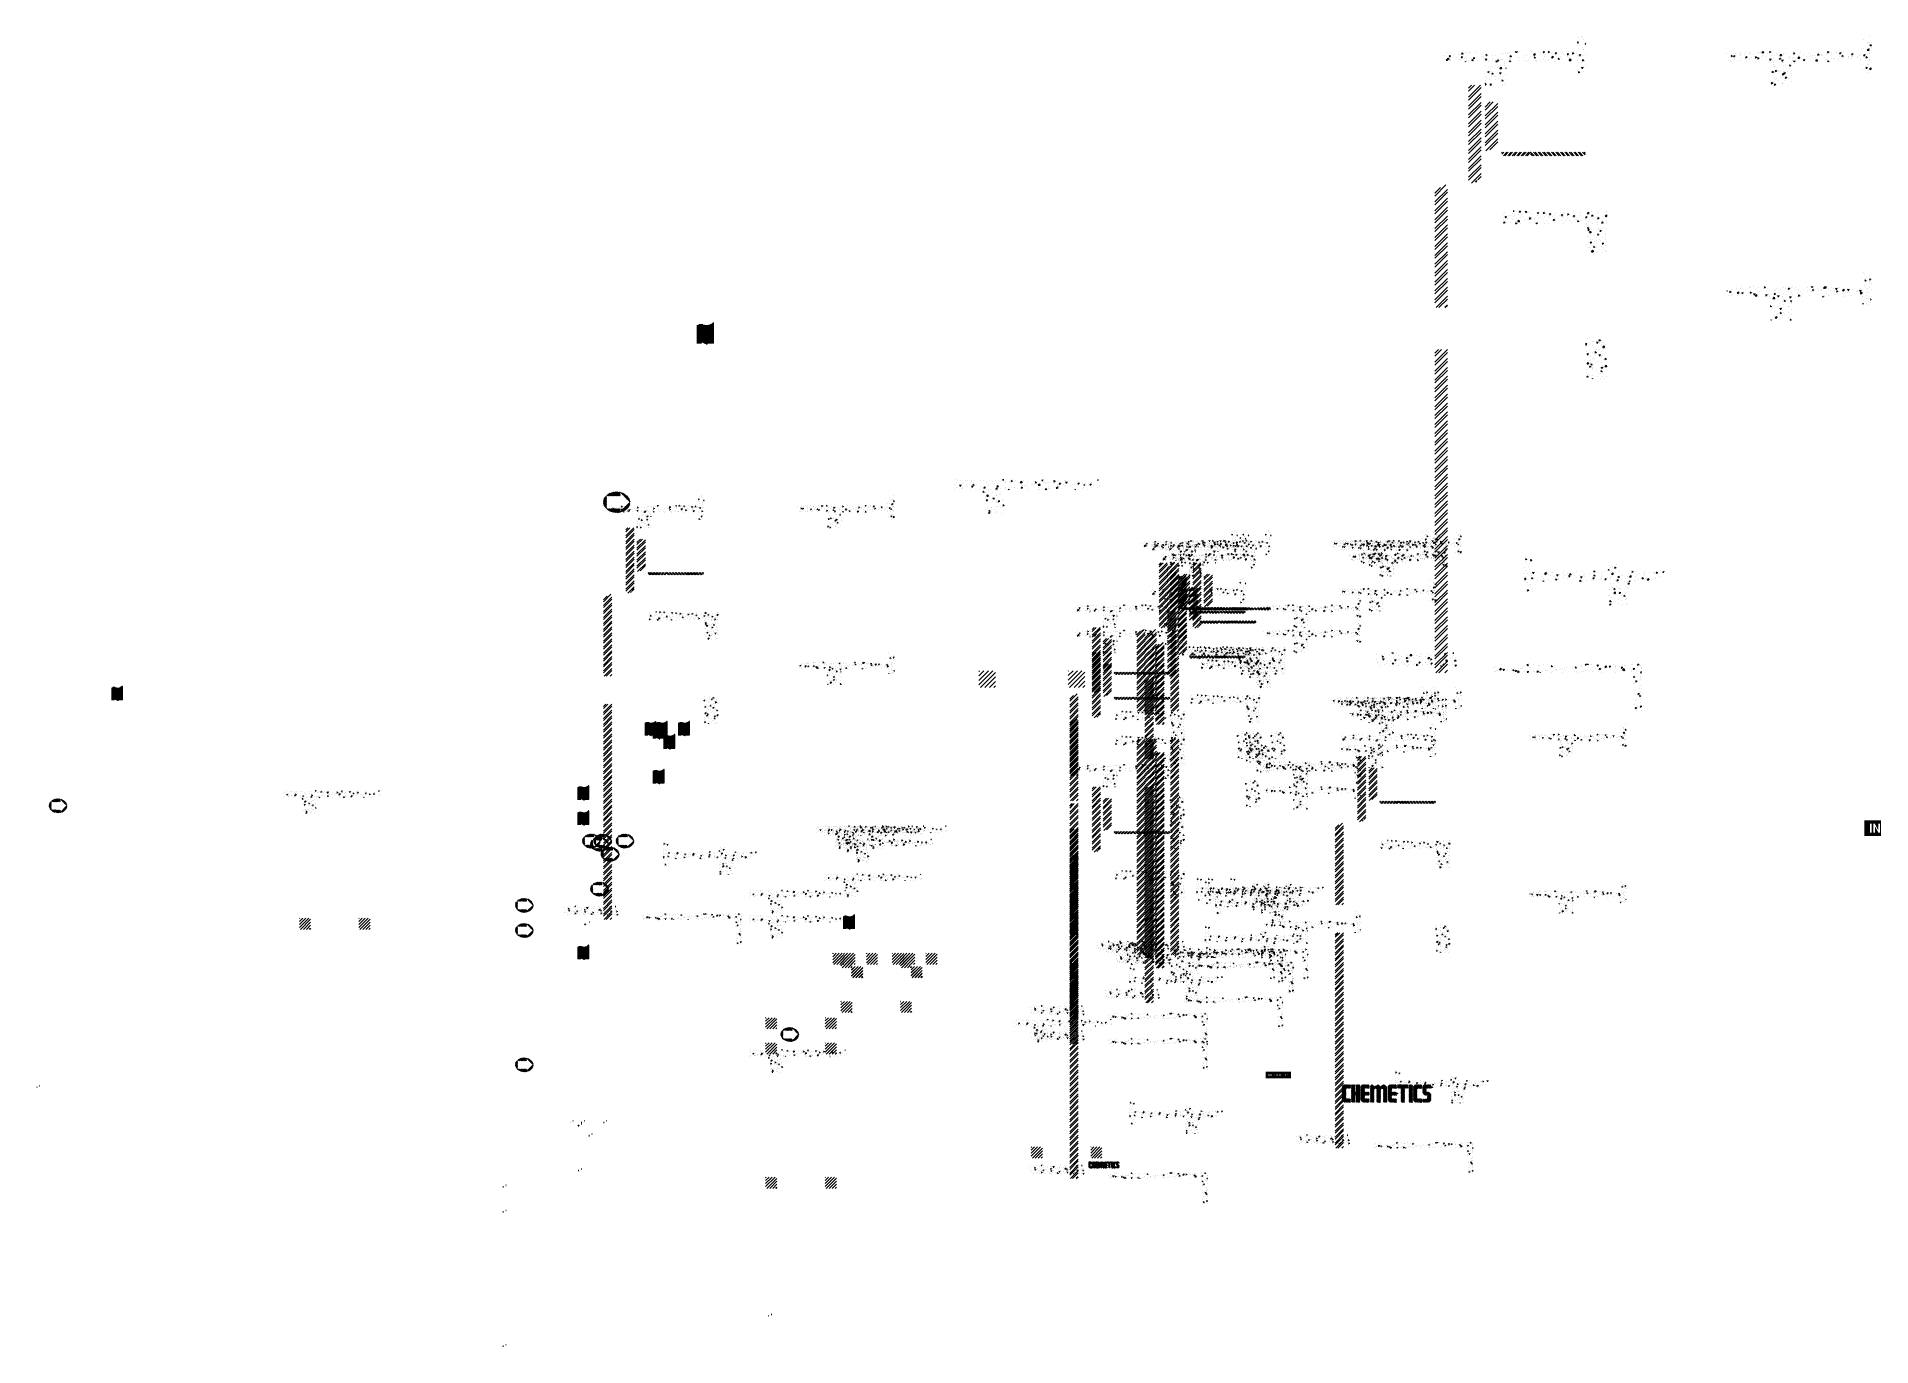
# Paper-space layout 'Layout1' of a CAD drawing. Extents: x -48985 to 14169573, y -18818 to 9731621.
# Drawn here: x -48985 to 114950, y -18818 to 98188 of the extents above; entities that cross this region are included whole.
import ezdxf

# ---------------------------------------------------------------- set-up
doc = ezdxf.new("R2010")
doc.units = 0
doc.header["$LTSCALE"] = 1000
doc.linetypes.add('CENTER', pattern=[0])
doc.linetypes.add('HIDDEN2', pattern=[0])
doc.layers.get('0').update_dxf_attribs({"linetype": 'CONTINUOUS'})
for name, color, linetype in [('AS', 4, 'CENTER'), ('DIM', 2, 'CONTINUOUS'), ('FORM', 1, 'CONTINUOUS')]:
    doc.layers.add(name, color=color, linetype=linetype)

# ---------------------------------------------------------------- blocks, each defined once
blk = doc.blocks.new('*X')
at = {"color": 0}
for p, q in [((59806.15, 52887.61), (59806.15, 52887.61)), ((76915.04, 52871.28), (76915.04, 52871.28)), ((59735.49, 52836.57), (59735.49, 52836.57)), ((59569.49, 52827.67), (59569.49, 52827.67)), ((59883.77, 52695.09), (59883.77, 52695.09)), ((76553.6, 52696.72), (76553.6, 52696.72)), ((59500, 52558.35), (59517.1, 52578.73)), ((59528.71, 52516), (59517.14, 52578.68)), ((76764.45, 52562.4), (76764.45, 52562.4)), ((76803.33, 52565.15), (76803.33, 52565.15)), ((76902.88, 52538.39), (76902.88, 52538.39)), ((59500, 52518.56), (59528.67, 52516.05)), ((59944.34, 52452.37), (60000, 52510.39)), ((59557.33, 52494.77), (59557.33, 52494.77)), ((76748.98, 52468.89), (76748.98, 52468.89)), ((59944.34, 52452.37), (60000, 52443.74)), ((76917.37, 52380.43), (76987.38, 52407.3)), ((76967.15, 52346.81), (76987.42, 52407.24)), ((76917.37, 52380.43), (76967.11, 52346.87)), ((59611.42, 52376.62), (59611.42, 52376.62)), ((76988.6, 52249.32), (76988.6, 52249.32)), ((59822.27, 52242.29), (59822.27, 52242.29)), ((76890.72, 52205.49), (76890.72, 52205.49)), ((76540.26, 52170.74), (76540.26, 52170.74)), ((76888.47, 52165.86), (76888.47, 52165.86)), ((59545.17, 52161.88), (59545.17, 52161.88)), ((76755.03, 52083.34), (76832.92, 52164.52)), ((76844.01, 52069.49), (76832.96, 52164.46)), ((76405.41, 52149.22), (76405.41, 52149.22)), ((59840.9, 52130.89), (59840.9, 52130.89)), ((59842.48, 52098.43), (59842.48, 52098.43)), ((76755.03, 52083.34), (76843.97, 52069.55)), ((55807.95, 51974.81), (55832.12, 52000)), ((55896.93, 51960.97), (55892.39, 52000)), ((57455.86, 51957.34), (57491.66, 52000)), ((57515.68, 51952.07), (57506.83, 52000)), ((57748.05, 51971.27), (57818.07, 51998.14)), ((57797.83, 51937.67), (57818.11, 51998.1)), ((58830.62, 51997.89), (58830.62, 51997.89)), ((59259.3, 51998.32), (59259.3, 51998.32)), ((70484.17, 51936.82), (70544.79, 52000)), ((70573.14, 51922.97), (70564.18, 52000)), ((70925.53, 51975.63), (70989.03, 52000)), ((70975.31, 51942.02), (70994.77, 52000)), ((74392.61, 51955.67), (74429.8, 52000)), ((74452.42, 51950.39), (74443.27, 52000)), ((75352.79, 51996.09), (75352.79, 51996.09)), ((53417.77, 51990.05), (53417.77, 51990.05)), ((55801.47, 51994.36), (55801.47, 51994.36)), ((68686.4, 51993.18), (68686.4, 51993.18)), ((56743.35, 51981.08), (56743.35, 51981.08)), ((72392.4, 51984.44), (72392.4, 51984.44)), ((55807.95, 51974.81), (55896.89, 51961.02)), ((57748.05, 51971.27), (57797.79, 51937.71)), ((69220.22, 51970.63), (69220.22, 51970.63)), ((70925.53, 51975.63), (70975.27, 51942.07)), ((72794.19, 51974.19), (72794.19, 51974.19)), ((51680.82, 51963.25), (51680.82, 51963.25)), ((58580.28, 51964.93), (58580.28, 51964.93)), ((69502.67, 51963.78), (69502.67, 51963.78)), ((70249.88, 51963.25), (70249.88, 51963.25)), ((70375.22, 51964.4), (70375.22, 51964.4)), ((73833.05, 51968.36), (73833.05, 51968.36)), ((53053.65, 51956.89), (53053.65, 51956.89)), ((57277.18, 51958.53), (57277.18, 51958.53)), ((57455.86, 51957.34), (57515.64, 51952.11)), ((58007.24, 51952.48), (58007.24, 51952.48)), ((58173.12, 51894.59), (58221.33, 51952.04)), ((58232.94, 51889.31), (58221.37, 51952)), ((74392.61, 51955.67), (74452.38, 51950.45)), ((74900.91, 51954.91), (74900.91, 51954.91)), ((53086.81, 51943.89), (53086.81, 51943.89)), ((55690.55, 51944.27), (55690.55, 51944.27)), ((69754.04, 51948.07), (69754.04, 51948.07)), ((75109.87, 51892.92), (75158.08, 51950.38)), ((75169.68, 51887.63), (75158.12, 51950.32)), ((75239.04, 51949.01), (75239.04, 51949.01)), ((55456.98, 51936.97), (55456.98, 51936.97)), ((57811, 51935.97), (57811, 51935.97)), ((70484.17, 51936.82), (70573.1, 51923.03)), ((70287.87, 51925.52), (70287.87, 51925.52)), ((74839.35, 51925.68), (74839.35, 51925.68)), ((52596.44, 51889), (52666.46, 51915.88)), ((52646.22, 51855.4), (52666.5, 51915.83)), ((52803.31, 51923.93), (52803.31, 51923.93)), ((59185.18, 51891.18), (59255.2, 51918.06)), ((59234.96, 51857.58), (59255.24, 51918.01)), ((72362.66, 51895.54), (72432.68, 51922.42)), ((72412.44, 51861.93), (72432.72, 51922.36)), ((74650.57, 51921.95), (74650.57, 51921.95)), ((52898.38, 51915.07), (52898.38, 51915.07)), ((58344.82, 51913.42), (58344.82, 51913.42)), ((69123.94, 51913.92), (69123.94, 51913.92)), ((72289.09, 51910.17), (72289.09, 51910.17)), ((58676.11, 51898.22), (58676.11, 51898.22)), ((70821.69, 51902.96), (70821.69, 51902.96)), ((71760.85, 51901.29), (71760.85, 51901.29)), ((52596.44, 51889), (52646.18, 51855.45)), ((55218.28, 51894.25), (55218.28, 51894.25)), ((55311.82, 51894.41), (55311.82, 51894.41)), ((56875.19, 51809.29), (56953.08, 51890.47)), ((56964.17, 51795.45), (56953.12, 51890.42)), ((58173.12, 51894.59), (58232.9, 51889.36)), ((58878.64, 51890.86), (58878.64, 51890.86)), ((58890.39, 51831.84), (58938.59, 51889.29)), ((58950.2, 51826.56), (58938.63, 51889.24)), ((59185.18, 51891.18), (59234.92, 51857.63)), ((72362.66, 51895.54), (72412.4, 51861.99)), ((75109.87, 51892.92), (75169.64, 51887.69)), ((57948.73, 51881.78), (57948.73, 51881.78)), ((68363.42, 51881.41), (68363.42, 51881.41)), ((68873.6, 51880.96), (68873.6, 51880.96)), ((69730.49, 51888.27), (69730.49, 51888.27)), ((71355.51, 51880.41), (71355.51, 51880.41)), ((75827.13, 51830.17), (75875.34, 51887.62)), ((75886.94, 51824.88), (75875.38, 51887.56)), ((57487.85, 51877.5), (57487.85, 51877.5)), ((76878.56, 51872.6), (76878.56, 51872.6)), ((54943.54, 51866.56), (54943.54, 51866.56)), ((59412.47, 51868.31), (59412.47, 51868.31)), ((69792.04, 51864.29), (69792.04, 51864.29)), ((73249.87, 51868.26), (73249.87, 51868.26)), ((55061.48, 51861.45), (55061.48, 51861.45)), ((68897.25, 51858.86), (68897.25, 51858.86)), ((71889.33, 51857.86), (71889.33, 51857.86)), ((76908.75, 51859.47), (76908.75, 51859.47)), ((52393.28, 51851.05), (52393.28, 51851.05)), ((59946.29, 51845.75), (59946.29, 51845.75)), ((71382.11, 51851.43), (71382.11, 51851.43)), ((71551.41, 51771.3), (71629.3, 51852.48)), ((71640.38, 51757.45), (71629.34, 51852.42)), ((74319.96, 51850.7), (74319.96, 51850.7)), ((74655.85, 51848.9), (74655.85, 51848.9)), ((52171.76, 51840.79), (52171.76, 51840.79)), ((52503.63, 51843.79), (52503.63, 51843.79)), ((54033.57, 51808.91), (54103.59, 51835.79)), ((54083.35, 51775.32), (54103.63, 51835.75)), ((69431.07, 51836.3), (69431.07, 51836.3)), ((71775.65, 51839.76), (71775.65, 51839.76)), ((73799.79, 51815.45), (73869.81, 51842.33)), ((73849.57, 51781.84), (73869.85, 51842.27)), ((74019.02, 51838.81), (74019.02, 51838.81)), ((57570, 51831.92), (57570, 51831.92)), ((58890.39, 51831.84), (58950.16, 51826.61)), ((59533.01, 51828.99), (59533.01, 51828.99)), ((59607.65, 51769.09), (59655.85, 51826.54)), ((59667.46, 51763.81), (59655.89, 51826.49)), ((72423.16, 51835.3), (72423.16, 51835.3)), ((75827.13, 51830.17), (75886.9, 51824.94)), ((69225.39, 51824.26), (69225.39, 51824.26)), ((71131.77, 51818.47), (71131.77, 51818.47)), ((76544.39, 51767.42), (76592.6, 51824.87)), ((76604.2, 51762.13), (76592.64, 51824.81)), ((54033.57, 51808.91), (54083.31, 51775.36)), ((56875.19, 51809.29), (56964.13, 51795.5)), ((56982.75, 51813.48), (56982.75, 51813.48)), ((69964.89, 51813.75), (69964.89, 51813.75)), ((72956.98, 51812.75), (72956.98, 51812.75)), ((73799.79, 51815.45), (73849.53, 51781.9)), ((76365.12, 51802.19), (76365.12, 51802.19)), ((51793.02, 51790.92), (51793.02, 51790.92)), ((54424.15, 51791.58), (54424.15, 51791.58)), ((54635.09, 51794.15), (54635.09, 51794.15)), ((57319.66, 51798.96), (57319.66, 51798.96)), ((58092.92, 51798.11), (58092.92, 51798.11)), ((70498.71, 51791.19), (70498.71, 51791.19)), ((76787.32, 51799.26), (76787.32, 51799.26)), ((73490.8, 51790.19), (73490.8, 51790.19)), ((73640.29, 51788.95), (73640.29, 51788.95)), ((73814.86, 51786.68), (73814.86, 51786.68)), ((51879.84, 51780.64), (51879.84, 51780.64)), ((54429.93, 51778.3), (54429.93, 51778.3)), ((59498.91, 51778.75), (59498.91, 51778.75)), ((76277.2, 51776.33), (76277.2, 51776.33)), ((51856.53, 51707.17), (51904.74, 51764.62)), ((51916.35, 51701.9), (51904.78, 51764.58)), ((59607.65, 51769.09), (59667.42, 51763.86)), ((59828.17, 51769.44), (59828.17, 51769.44)), ((69208.85, 51764.19), (69208.85, 51764.19)), ((71032.54, 51768.64), (71032.54, 51768.64)), ((71256.26, 51764.79), (71256.26, 51764.79)), ((71551.41, 51771.3), (71640.34, 51757.51)), ((72666.68, 51768.15), (72666.68, 51768.15)), ((74024.62, 51767.64), (74024.62, 51767.64)), ((76544.39, 51767.42), (76604.16, 51762.19)), ((51542.68, 51757.97), (51542.68, 51757.97)), ((55470.7, 51728.82), (55540.72, 51755.7)), ((55520.48, 51695.23), (55540.76, 51755.66)), ((68648.18, 51733.18), (68718.2, 51760.06)), ((68697.96, 51699.58), (68718.24, 51760.01)), ((68793.28, 51705.5), (68841.49, 51762.95)), ((68853.09, 51700.22), (68841.53, 51762.9)), ((73389.95, 51755.99), (73389.95, 51755.99)), ((75236.92, 51735.36), (75306.94, 51762.24)), ((75286.7, 51701.75), (75306.98, 51762.18)), ((59013.62, 51754.01), (59013.62, 51754.01)), ((68711.95, 51753.84), (68711.95, 51753.84)), ((74072.67, 51748.8), (74072.67, 51748.8)), ((51920.44, 51743.68), (51920.44, 51743.68)), ((56469.31, 51743.07), (56469.31, 51743.07)), ((71566.36, 51746.09), (71566.36, 51746.09)), ((74558.45, 51745.08), (74558.45, 51745.08)), ((54051.2, 51728.44), (54051.2, 51728.44)), ((55470.7, 51728.82), (55520.44, 51695.27)), ((59577.83, 51736.48), (59577.83, 51736.48)), ((68648.18, 51733.18), (68697.92, 51699.63)), ((70500.22, 51735.33), (70500.22, 51735.33)), ((75236.92, 51735.36), (75286.66, 51701.81)), ((53919.05, 51727.56), (53919.05, 51727.56)), ((57942.43, 51643.77), (58020.32, 51724.95)), ((58031.41, 51629.93), (58020.36, 51724.9)), ((72100.18, 51723.53), (72100.18, 51723.53)), ((75092.27, 51722.53), (75092.27, 51722.53)), ((75845.74, 51727.21), (75845.74, 51727.21)), ((75898.46, 51726.46), (75898.46, 51726.46)), ((56688.11, 51715.82), (56688.11, 51715.82)), ((73301.42, 51716.27), (73301.42, 51716.27)), ((51856.53, 51707.17), (51916.31, 51701.94)), ((52573.79, 51644.41), (52622, 51701.87)), ((52633.61, 51639.14), (52622.04, 51701.83)), ((68793.28, 51705.5), (68853.05, 51700.27)), ((53800.86, 51695.48), (53800.86, 51695.48)), ((54051.91, 51694.04), (54051.91, 51694.04)), ((57509.74, 51698.01), (57509.74, 51698.01)), ((69510.54, 51642.75), (69558.75, 51700.2)), ((69570.35, 51637.46), (69558.79, 51700.15)), ((70751.16, 51700.77), (70751.16, 51700.77)), ((72634, 51700.98), (72634, 51700.98)), ((75626.09, 51699.97), (75626.09, 51699.97)), ((75648.12, 51693.51), (75648.12, 51693.51)), ((76204.14, 51699.16), (76204.14, 51699.16)), ((58508.52, 51689.99), (58508.52, 51689.99)), ((70121.49, 51685.47), (70121.49, 51685.47)), ((72618.65, 51605.78), (72696.54, 51686.96)), ((72707.63, 51591.93), (72696.58, 51686.9)), ((56907.83, 51648.73), (56977.85, 51675.61)), ((56957.61, 51615.14), (56977.89, 51675.57)), ((58915.73, 51678.65), (58915.73, 51678.65)), ((70085.31, 51653.09), (70155.33, 51679.97)), ((70135.09, 51619.49), (70155.37, 51679.92)), ((73167.83, 51678.42), (73167.83, 51678.42)), ((76159.91, 51677.42), (76159.91, 51677.42)), ((76674.05, 51655.28), (76744.07, 51682.15)), ((76723.83, 51621.66), (76744.11, 51682.09)), ((51744.22, 51673.08), (51744.22, 51673.08)), ((55949.92, 51668.09), (55949.92, 51668.09)), ((72083.49, 51668.05), (72083.49, 51668.05)), ((72758.4, 51672.85), (72758.4, 51672.85)), ((56309.37, 51665.96), (56309.37, 51665.96)), ((68625.67, 51664.08), (68625.67, 51664.08)), ((75340.63, 51663.2), (75340.63, 51663.2)), ((52278.04, 51650.53), (52278.04, 51650.53)), ((53405.61, 51657.15), (53405.61, 51657.15)), ((56907.83, 51648.73), (56957.57, 51615.18)), ((58946.28, 51653.33), (58946.28, 51653.33)), ((69871.15, 51652.51), (69871.15, 51652.51)), ((70085.31, 51653.09), (70135.05, 51619.54)), ((73489.48, 51648.69), (73489.48, 51648.69)), ((73701.65, 51655.87), (73701.65, 51655.87)), ((76674.05, 51655.28), (76723.79, 51621.72)), ((76693.74, 51654.86), (76693.74, 51654.86)), ((52573.79, 51644.41), (52633.57, 51639.18)), ((57942.43, 51643.77), (58031.37, 51629.98)), ((69510.54, 51642.75), (69570.31, 51637.52)), ((72782.03, 51641.3), (72782.03, 51641.3)), ((53291.05, 51581.66), (53339.26, 51639.12)), ((53350.87, 51576.39), (53339.3, 51639.07)), ((56059.03, 51633), (56059.03, 51633)), ((70227.8, 51580), (70276.01, 51637.45)), ((70287.61, 51574.71), (70276.05, 51637.39)), ((74235.47, 51633.31), (74235.47, 51633.31)), ((52811.86, 51627.97), (52811.86, 51627.97)), ((70237.72, 51630.36), (70237.72, 51630.36)), ((72379.67, 51622.98), (72379.67, 51622.98)), ((57995.08, 51619.58), (57995.08, 51619.58)), ((53169.31, 51612.34), (53169.31, 51612.34)), ((53345.68, 51605.42), (53345.68, 51605.42)), ((55444.82, 51604.07), (55444.82, 51604.07)), ((72618.65, 51605.78), (72707.59, 51591.99)), ((74769.29, 51610.76), (74769.29, 51610.76)), ((75016.57, 51610.36), (75016.57, 51610.36)), ((56926.55, 51597.9), (56926.55, 51597.9)), ((58344.96, 51568.65), (58414.98, 51595.52)), ((58394.74, 51535.05), (58415.02, 51595.48)), ((58567.55, 51603.47), (58567.55, 51603.47)), ((71522.44, 51573.01), (71592.46, 51599.88)), ((71572.22, 51539.4), (71592.5, 51599.83)), ((75620.95, 51599.05), (75620.95, 51599.05)), ((51756.22, 51566.47), (51826.24, 51593.34)), ((51806, 51532.87), (51826.28, 51593.3)), ((53468.72, 51593.94), (53468.72, 51593.94)), ((72129.33, 51590.03), (72129.33, 51590.03)), ((74827.19, 51592.78), (74827.19, 51592.78)), ((75303.12, 51588.2), (75303.12, 51588.2)), ((51671.57, 51497.25), (51749.45, 51578.42)), ((51760.54, 51483.41), (51749.49, 51578.38)), ((52886.22, 51582.18), (52886.22, 51582.18)), ((53291.05, 51581.66), (53350.83, 51576.43)), ((53879.51, 51582.86), (53879.51, 51582.86)), ((58332.54, 51578.54), (58332.54, 51578.54)), ((70227.8, 51580), (70287.57, 51574.77)), ((72276.93, 51577.28), (72276.93, 51577.28)), ((54008.32, 51518.91), (54056.52, 51576.36)), ((54068.13, 51513.64), (54056.56, 51576.32)), ((58317.21, 51570.52), (58317.21, 51570.52)), ((58344.96, 51568.65), (58394.7, 51535.1)), ((69239.6, 51569.36), (69239.6, 51569.36)), ((70945.06, 51517.24), (70993.27, 51574.7)), ((71004.87, 51511.96), (70993.31, 51574.64)), ((71522.44, 51573.01), (71572.18, 51539.46)), ((51756.22, 51566.47), (51805.96, 51532.91)), ((52790.58, 51562.48), (52790.58, 51562.48)), ((54413.33, 51560.31), (54413.33, 51560.31)), ((59009.67, 51478.25), (59087.56, 51559.43)), ((59098.65, 51464.41), (59087.6, 51559.38)), ((71500.31, 51567.94), (71500.31, 51567.94)), ((74637.84, 51560.5), (74637.84, 51560.5)), ((75836.94, 51565.65), (75836.94, 51565.65)), ((69718.33, 51555.38), (69718.33, 51555.38)), ((55427.48, 51549.85), (55427.48, 51549.85)), ((57475.69, 51544.61), (57475.69, 51544.61)), ((72906.3, 51548.59), (72906.3, 51548.59)), ((76370.76, 51543.09), (76370.76, 51543.09)), ((51955.06, 51538.76), (51955.06, 51538.76)), ((54931.38, 51533.66), (54931.38, 51533.66)), ((54947.15, 51537.75), (54947.15, 51537.75)), ((76866.4, 51539.71), (76866.4, 51539.71)), ((52540.24, 51529.52), (52540.24, 51529.52)), ((74387.5, 51527.54), (74387.5, 51527.54)), ((52381.12, 51518.16), (52381.12, 51518.16)), ((52488.89, 51516.2), (52488.89, 51516.2)), ((54008.32, 51518.91), (54068.09, 51513.68)), ((55480.97, 51515.2), (55480.97, 51515.2)), ((59782.09, 51488.56), (59852.11, 51515.44)), ((59831.87, 51454.96), (59852.15, 51515.39)), ((68860.87, 51519.5), (68860.87, 51519.5)), ((70945.06, 51517.24), (71004.83, 51512.01)), ((72959.57, 51492.92), (73029.59, 51519.8)), ((73009.35, 51459.31), (73029.63, 51519.74)), ((73685.89, 51440.26), (73763.78, 51521.44)), ((73774.87, 51426.41), (73763.82, 51521.38)), ((74307.8, 51517.81), (74307.8, 51517.81)), ((76904.58, 51520.54), (76904.58, 51520.54)), ((53193.35, 51486.38), (53263.37, 51513.26)), ((53243.13, 51452.79), (53263.41, 51513.21)), ((54725.58, 51456.16), (54773.78, 51513.61)), ((54785.39, 51450.89), (54773.82, 51513.57)), ((71497.78, 51506.88), (71497.78, 51506.88)), ((71662.32, 51454.49), (71710.53, 51511.94)), ((71722.13, 51449.21), (71710.57, 51511.89)), ((71763.49, 51506.87), (71763.49, 51506.87)), ((51671.57, 51497.25), (51760.5, 51483.45)), ((55048.75, 51499.99), (55048.75, 51499.99)), ((56343.37, 51497.8), (56343.37, 51497.8)), ((75037.76, 51498.95), (75037.76, 51498.95)), ((76896.02, 51498.02), (76896.02, 51498.02)), ((52885.54, 51493.83), (52885.54, 51493.83)), ((53022.71, 51493.65), (53022.71, 51493.65)), ((56014.8, 51492.64), (56014.8, 51492.64)), ((59520.85, 51496.09), (59520.85, 51496.09)), ((59782.09, 51488.56), (59831.83, 51455.01)), ((69213.23, 51491.36), (69213.23, 51491.36)), ((72959.57, 51492.92), (73009.31, 51459.37)), ((53193.35, 51486.38), (53243.09, 51452.83)), ((56970.59, 51480.59), (56970.59, 51480.59)), ((57685.66, 51487.37), (57685.66, 51487.37)), ((68487.45, 51484.88), (68487.45, 51484.88)), ((68610.53, 51486.55), (68610.53, 51486.55)), ((53556.53, 51471.09), (53556.53, 51471.09)), ((56548.62, 51470.09), (56548.62, 51470.09)), ((57749.35, 51478.44), (57749.35, 51478.44)), ((59009.67, 51478.25), (59098.61, 51464.46)), ((54798.41, 51467.04), (54798.41, 51467.04)), ((69021.27, 51462.32), (69021.27, 51462.32)), ((70917.12, 51467.84), (70917.12, 51467.84)), ((76352.96, 51469.3), (76352.96, 51469.3)), ((76645.68, 51465.06), (76645.68, 51465.06)), ((54411.99, 51458.69), (54411.99, 51458.69)), ((54725.58, 51456.16), (54785.35, 51450.93)), ((71119.04, 51457.02), (71119.04, 51457.02)), ((71662.32, 51454.49), (71722.09, 51449.26)), ((73802.7, 51453.79), (73802.7, 51453.79)), ((51867.68, 51447.75), (51867.68, 51447.75)), ((51908.69, 51446.37), (51908.69, 51446.37)), ((54090.35, 51448.54), (54090.35, 51448.54)), ((55448.37, 51400), (55491.04, 51450.86)), ((55500.46, 51400), (55491.08, 51450.82)), ((57082.44, 51447.53), (57082.44, 51447.53)), ((72323.11, 51448.48), (72323.11, 51448.48)), ((72386.51, 51400), (72427.79, 51449.19)), ((72436.89, 51400), (72427.83, 51449.14)), ((73755.95, 51444.4), (73755.95, 51444.4)), ((57306.93, 51437.51), (57306.93, 51437.51)), ((69555.09, 51439.77), (69555.09, 51439.77)), ((73685.89, 51440.26), (73774.83, 51426.47)), ((74396.7, 51412.83), (74466.72, 51439.71)), ((74453.45, 51400), (74466.76, 51439.65)), ((54624.18, 51425.98), (54624.18, 51425.98)), ((54630.48, 51406.29), (54700.5, 51433.17)), ((54680.26, 51372.7), (54700.54, 51433.13)), ((59880.82, 51428.8), (59880.82, 51428.8)), ((71244.1, 51431.89), (71244.1, 51431.89)), ((57616.26, 51424.98), (57616.26, 51424.98)), ((59001.46, 51421.12), (59001.46, 51421.12)), ((59943.83, 51424.89), (59943.83, 51424.89)), ((68699.79, 51420.95), (68699.79, 51420.95)), ((70088.91, 51417.21), (70088.91, 51417.21)), ((70868.7, 51424.06), (70868.7, 51424.06)), ((52804.31, 51400), (52816.69, 51412.91)), ((52818.23, 51400), (52816.73, 51412.86)), ((56457.15, 51410.18), (56457.15, 51410.18)), ((74396.7, 51412.83), (74415.72, 51400)), ((54630.48, 51406.29), (54680.22, 51372.74)), ((55158, 51403.43), (55158, 51403.43)), ((57056.59, 51404.55), (57056.59, 51404.55)), ((58150.09, 51402.42), (58150.09, 51402.42)), ((54166.86, 51383.89), (54166.86, 51383.89)), ((59565.1, 51375.03), (59565.1, 51375.03)), ((71156.56, 51372.1), (71156.56, 51372.1)), ((71690.38, 51349.55), (71690.38, 51349.55)), ((71739.92, 51348.38), (71739.92, 51348.38)), ((59751.55, 51334.76), (59751.55, 51334.76)), ((72224.2, 51326.99), (72224.2, 51326.99)), ((55176.99, 51297.59), (55176.99, 51297.59)), ((71156.74, 51248.27), (71156.74, 51248.27)), ((72116.6, 51228.57), (72116.6, 51228.57)), ((76854.24, 51206.81), (76854.24, 51206.81)), ((54593.81, 51197.48), (54593.81, 51197.48)), ((54919.22, 51200.77), (54919.22, 51200.77)), ((59962.4, 51200.43), (59962.4, 51200.43)), ((71866.26, 51195.61), (71866.26, 51195.61)), ((72119.35, 51170.39), (72189.36, 51197.27)), ((72169.13, 51136.78), (72189.4, 51197.21)), ((76746.04, 51202.6), (76746.04, 51202.6)), ((71751.33, 51173.97), (71751.33, 51173.97)), ((72119.35, 51170.39), (72169.09, 51136.84)), ((59508.69, 51163.2), (59508.69, 51163.2)), ((55164.41, 51155.44), (55164.41, 51155.44)), ((54399.83, 51125.79), (54399.83, 51125.79)), ((54785.68, 51105.58), (54785.68, 51105.58)), ((71234.71, 51112.47), (71234.71, 51112.47)), ((54010.62, 51097.38), (54010.62, 51097.38)), ((71231.94, 51099), (71231.94, 51099)), ((76632.95, 51103.61), (76632.95, 51103.61)), ((54873.29, 51000.69), (54951.18, 51081.87)), ((54962.26, 50986.86), (54951.22, 51081.83)), ((54535.34, 51072.62), (54535.34, 51072.62)), ((59746.4, 51016.89), (59794.61, 51074.35)), ((59806.21, 51011.62), (59794.64, 51074.3)), ((76683.14, 51015.23), (76731.35, 51072.68)), ((76742.95, 51009.94), (76731.39, 51072.62)), ((54214.38, 51052), (54214.38, 51052)), ((54748.2, 51029.44), (54748.2, 51029.44)), ((59680.76, 51030.48), (59680.76, 51030.48)), ((76887.61, 50943.7), (76965.5, 51024.88)), ((76976.59, 50929.85), (76965.54, 51024.82)), ((59746.4, 51016.89), (59806.17, 51011.66)), ((55227.38, 51003.67), (55250, 51012.35)), ((76683.14, 51015.23), (76742.91, 51010)), ((54873.29, 51000.69), (54962.23, 50986.9)), ((55227.38, 51003.67), (55250, 50988.42)), ((72121.83, 50998.42), (72121.83, 50998.42)), ((76985.65, 50983.03), (76985.65, 50983.03)), ((54833.42, 50977.91), (54833.42, 50977.91)), ((76500, 50956.71), (76500.75, 50957)), ((76500, 50954.58), (76500.79, 50956.94)), ((76887.61, 50943.7), (76976.55, 50929.91)), ((71538.65, 50898.32), (71538.65, 50898.32)), ((72232.26, 50884.02), (72232.26, 50884.02)), ((54250.24, 50877.81), (54250.24, 50877.81)), ((71279.12, 50847.86), (71349.14, 50874.73)), ((71328.9, 50814.25), (71349.18, 50874.68)), ((76842.08, 50873.92), (76842.08, 50873.92)), ((54907.06, 50867.88), (54907.06, 50867.88)), ((71279.12, 50847.86), (71328.87, 50814.31)), ((71495.65, 50838.55), (71495.65, 50838.55)), ((71739.17, 50841.08), (71739.17, 50841.08)), ((59839.53, 50832.14), (59839.53, 50832.14)), ((71853.53, 50834.16), (71853.53, 50834.16)), ((54147.07, 50766.72), (54195.28, 50824.17)), ((54206.88, 50761.45), (54195.31, 50824.13)), ((59552.6, 50826.45), (59552.6, 50826.45)), ((71083.81, 50765.05), (71132.02, 50822.5)), ((71143.62, 50759.77), (71132.06, 50822.45)), ((72029.47, 50816), (72029.47, 50816)), ((71603.19, 50801.2), (71603.19, 50801.2)), ((54387.67, 50792.9), (54387.67, 50792.9)), ((59538.77, 50763.41), (59608.79, 50790.29)), ((59595.33, 50750), (59608.83, 50790.24)), ((54147.07, 50766.72), (54206.84, 50761.49)), ((54864.33, 50703.97), (54912.54, 50761.42)), ((54901.34, 50761.03), (54901.34, 50761.03)), ((54924.14, 50698.69), (54912.57, 50761.38)), ((59538.77, 50763.41), (59558.65, 50750)), ((71083.81, 50765.05), (71143.58, 50759.82)), ((71219.78, 50766.1), (71219.78, 50766.1)), ((71801.07, 50702.3), (71849.28, 50759.75)), ((71860.88, 50697.01), (71849.32, 50759.7)), ((76748.61, 50759.05), (76748.61, 50759.05)), ((71172.67, 50726.78), (71172.67, 50726.78)), ((71683.99, 50631.66), (71761.88, 50712.84)), ((71772.96, 50617.82), (71761.91, 50712.79)), ((54387.16, 50681.14), (54457.18, 50708.02)), ((54436.94, 50647.55), (54457.22, 50707.98)), ((54522.61, 50711.17), (54522.61, 50711.17)), ((54864.33, 50703.97), (54924.1, 50698.74)), ((71706.5, 50704.23), (71706.5, 50704.23)), ((71801.07, 50702.3), (71860.84, 50697.07)), ((54272.27, 50678.21), (54272.27, 50678.21)), ((54387.16, 50681.14), (54436.9, 50647.59)), ((72240.32, 50681.67), (72240.32, 50681.67)), ((55215.33, 50627.96), (55215.33, 50627.96)), ((71683.99, 50631.66), (71772.92, 50617.87)), ((72240.45, 50578.6), (72240.45, 50578.6)), ((54019.64, 50541), (54019.64, 50541)), ((54894.9, 50534.98), (54894.9, 50534.98)), ((54632.15, 50527.85), (54632.15, 50527.85)), ((54553.47, 50518.45), (54553.47, 50518.45)), ((71727.01, 50508.19), (71727.01, 50508.19)), ((55087.29, 50495.89), (55087.29, 50495.89)), ((71969.19, 50489.61), (71969.19, 50489.61)), ((71876.03, 50445.24), (71946.05, 50472.12)), ((71925.81, 50411.63), (71946.09, 50472.06)), ((54375.51, 50460.01), (54375.51, 50460.01)), ((71590.46, 50439.75), (71590.46, 50439.75)), ((71876.03, 50445.24), (71925.77, 50411.69)), ((54048.96, 50427.75), (54048.96, 50427.75)), ((71207.62, 50433.21), (71207.62, 50433.21)), ((54230.49, 50406.68), (54230.49, 50406.68)), ((71340.12, 50406.79), (71340.12, 50406.79)), ((72080.55, 50401.76), (72080.55, 50401.76)), ((54764.31, 50384.12), (54764.31, 50384.12)), ((54638.27, 50366.62), (54638.27, 50366.62)), ((71296.7, 50330.24), (71296.7, 50330.24)), ((54259.54, 50316.76), (54259.54, 50316.76)), ((54984.07, 50278.52), (55054.09, 50305.4)), ((55033.85, 50244.93), (55054.13, 50305.36)), ((71830.52, 50307.69), (71830.52, 50307.69)), ((71497.36, 50301.65), (71497.36, 50301.65)), ((54009.2, 50283.8), (54009.2, 50283.8)), ((54984.07, 50278.52), (55033.81, 50244.97)), ((72228.29, 50245.7), (72228.29, 50245.7)), ((54882.74, 50202.09), (54882.74, 50202.09)), ((71714.85, 50175.29), (71714.85, 50175.29)), ((71035.81, 50122.71), (71105.83, 50149.58)), ((71085.59, 50089.1), (71105.87, 50149.53)), ((54363.35, 50127.11), (54363.35, 50127.11)), ((71035.81, 50122.71), (71085.55, 50089.16)), ((54000, 50090.54), (54016.51, 50107.75)), ((54027.6, 50012.74), (54016.55, 50107.71)), ((71195.47, 50100.32), (71195.47, 50100.32)), ((71706.12, 50095.2), (71706.12, 50095.2)), ((71736.97, 50082.09), (71736.97, 50082.09)), ((54285.82, 50014.53), (54334.03, 50071.98)), ((54345.63, 50009.25), (54334.07, 50071.94)), ((71222.56, 50012.86), (71270.77, 50070.31)), ((71282.37, 50007.57), (71270.81, 50070.26)), ((55006.76, 50055.35), (55006.76, 50055.35)), ((71327.39, 50045.34), (71327.39, 50045.34)), ((55174.04, 50031.3), (55174.04, 50031.3)), ((54000, 50017.05), (54027.56, 50012.78)), ((54285.82, 50014.53), (54345.59, 50009.3)), ((54354.51, 50010.14), (54354.51, 50010.14)), ((55043.54, 50000), (55051.29, 50009.23)), ((55053.02, 50000), (55051.33, 50009.18)), ((71077.05, 50012.38), (71077.05, 50012.38)), ((71222.56, 50012.86), (71282.33, 50007.63)), ((71981.69, 50000), (71988.03, 50007.56)), ((71989.45, 50000), (71988.07, 50007.5)), ((53000, 49287.69), (53712.31, 50000)), ((53000, 49818.02), (53181.98, 50000)), ((53000, 49641.24), (53358.76, 50000)), ((53000, 49110.91), (53750, 49860.91)), ((53000, 48757.36), (53750, 49507.36)), ((53000, 48580.58), (53750, 49330.58)), ((54000, 48696.7), (54303.3, 49000)), ((54000, 48519.92), (54480.08, 49000)), ((53000, 48227.03), (53750, 48977.03)), ((54000, 48166.37), (54750, 48916.37)), ((53000, 48050.25), (53750, 48800.25)), ((54000, 47989.59), (54750, 48739.59)), ((53000, 47696.7), (53750, 48446.7)), ((54000, 47636.04), (54750, 48386.04)), ((53000, 47519.92), (53750, 48269.92)), ((54000, 47459.26), (54750, 48209.26)), ((53000, 47166.37), (53750, 47916.37)), ((54000, 47105.71), (54750, 47855.71)), ((53000, 46989.59), (53750, 47739.59)), ((54000, 46928.93), (54750, 47678.93)), ((53000, 46636.04), (53750, 47386.04)), ((54000, 46575.38), (54750, 47325.38)), ((53000, 46459.26), (53750, 47209.26)), ((54000, 46398.6), (54750, 47148.6)), ((53000, 46105.71), (53750, 46855.71)), ((54038.68, 46083.73), (54750, 46795.05)), ((53000, 45928.93), (53750, 46678.93)), ((54280.16, 46148.43), (54750, 46618.27)), ((53000, 45575.38), (53750, 46325.38)), ((53000, 45398.6), (53750, 46148.6)), ((54989.49, 45973.88), (55015.61, 46000)), ((54989.49, 45885.49), (55104, 46000)), ((55080.78, 45800), (55280.78, 46000)), ((55169.16, 45800), (55369.16, 46000)), ((55345.94, 45800), (55545.94, 46000)), ((55434.33, 45800), (55634.33, 46000)), ((55611.11, 45800), (55811.11, 46000)), ((55699.49, 45800), (55899.49, 46000)), ((55876.27, 45800), (56076.27, 46000)), ((55964.66, 45800), (56164.66, 46000)), ((56141.44, 45800), (56341.44, 46000)), ((56229.83, 45800), (56429.83, 46000)), ((56406.6, 45800), (56606.6, 46000)), ((56494.99, 45800), (56694.99, 46000)), ((56907.26, 45800), (56707.26, 46000)), ((57084.04, 45800), (56884.04, 46000)), ((57172.43, 45800), (56972.43, 46000)), ((57349.2, 45800), (57149.2, 46000)), ((57437.59, 45800), (57237.59, 46000)), ((57614.37, 45800), (57414.37, 46000)), ((57702.76, 45800), (57502.76, 46000)), ((57879.53, 45800), (57679.53, 46000)), ((57967.92, 45800), (57767.92, 46000)), ((58144.7, 45800), (57944.7, 46000)), ((58233.09, 45800), (58033.09, 46000)), ((58409.86, 45800), (58209.86, 46000)), ((58498.25, 45800), (58298.25, 46000)), ((58675.03, 45800), (58475.03, 46000)), ((58763.42, 45800), (58563.42, 46000)), ((58940.19, 45800), (58740.19, 46000)), ((59028.58, 45800), (58828.58, 46000)), ((59205.36, 45800), (59005.36, 46000)), ((59293.75, 45800), (59093.75, 46000)), ((59470.52, 45800), (59270.52, 46000)), ((59558.91, 45800), (59358.91, 46000)), ((59735.69, 45800), (59535.69, 46000)), ((59824.08, 45800), (59624.08, 46000)), ((59950, 45850.85), (59800.85, 46000)), ((59950, 45939.24), (59889.24, 46000)), ((56818.87, 45800), (56700, 45918.87)), ((53000, 45045.05), (53750, 45795.05)), ((53000, 44868.27), (53750, 45618.27)), ((53000, 44514.72), (53750, 45264.72)), ((53000, 44337.94), (53750, 45087.94)), ((53179.24, 44163.63), (53750, 44734.39)), ((53552.28, 44359.89), (53750, 44557.61)), ((53420.72, 44228.34), (53505.74, 44313.35)), ((51000, 43398.6), (51660.31, 44058.92)), ((51000, 43575.38), (51328.97, 43904.35)), ((51000, 43045.05), (51750, 43795.05)), ((51000, 42868.27), (51750, 43618.27)), ((51000, 42514.72), (51750, 43264.72)), ((51000, 42337.94), (51750, 43087.94)), ((51000, 41984.39), (51750, 42734.39)), ((51000, 41807.61), (51750, 42557.61)), ((55673.33, 42492.6), (55679.54, 42500)), ((55733.14, 42487.33), (55730.8, 42500)), ((55673.33, 42492.6), (55733.1, 42487.38)), ((56022.08, 42464.23), (56092.1, 42491.1)), ((56071.86, 42430.63), (56092.13, 42491.06)), ((56642.27, 42492.45), (56642.27, 42492.45)), ((60673.69, 42491.58), (60673.69, 42491.58)), ((56390.59, 42429.85), (56438.8, 42487.31)), ((56450.4, 42424.58), (56438.83, 42487.26)), ((60301.76, 42477.56), (60301.76, 42477.56)), ((56022.08, 42464.23), (56071.82, 42430.68)), ((59276.99, 42464.65), (59276.99, 42464.65)), ((61207.51, 42469.02), (61207.51, 42469.02)), ((57412.03, 42456.9), (57412.03, 42456.9)), ((61231.74, 42454.88), (61231.74, 42454.88)), ((60070.31, 42361.15), (60148.19, 42442.33)), ((60159.28, 42347.31), (60148.23, 42442.28)), ((55156.35, 42433.55), (55156.35, 42433.55)), ((56390.59, 42429.85), (56450.36, 42424.62)), ((58673.15, 42432.98), (58673.15, 42432.98)), ((56128.83, 42422.04), (56128.83, 42422.04)), ((57107.85, 42367.1), (57156.06, 42424.55)), ((57167.66, 42361.83), (57156.09, 42424.51)), ((56562.34, 42414.19), (56562.34, 42414.19)), ((57459.21, 42384.14), (57529.23, 42411.02)), ((57508.99, 42350.54), (57529.26, 42410.97)), ((57033.3, 42407.04), (57033.3, 42407.04)), ((59670.21, 42394.41), (59670.21, 42394.41)), ((57459.21, 42384.14), (57508.95, 42350.59)), ((60718.3, 42384.47), (60718.3, 42384.47)), ((56782.96, 42374.08), (56782.96, 42374.08)), ((57107.85, 42367.1), (57167.62, 42361.87)), ((58168.04, 42368.96), (58168.04, 42368.96)), ((57825.11, 42304.35), (57873.32, 42361.8)), ((57884.92, 42299.07), (57873.35, 42361.76)), ((58693.81, 42364.55), (58693.81, 42364.55)), ((60070.31, 42361.15), (60159.24, 42347.36)), ((55609.45, 42347.07), (55609.45, 42347.07)), ((59291.47, 42344.55), (59291.47, 42344.55)), ((58896.34, 42304.05), (58966.36, 42330.93)), ((58946.12, 42270.45), (58966.39, 42330.88)), ((55979.15, 42314.09), (55979.15, 42314.09)), ((59041.13, 42311.6), (59041.13, 42311.6)), ((57825.11, 42304.35), (57884.88, 42299.12)), ((58896.34, 42304.05), (58946.08, 42270.5)), ((60198.92, 42309.49), (60198.92, 42309.49)), ((57654.6, 42298.55), (57654.6, 42298.55)), ((58542.37, 42241.6), (58590.58, 42299.05)), ((58602.18, 42236.32), (58590.61, 42299)), ((56151.41, 42290.93), (56151.41, 42290.93)), ((55104.34, 42283.05), (55104.34, 42283.05)), ((61137.55, 42195.63), (61215.44, 42276.81)), ((61226.52, 42181.79), (61215.47, 42276.76)), ((58110.62, 42264.44), (58110.62, 42264.44)), ((60333.47, 42223.96), (60403.49, 42250.84)), ((60383.24, 42190.37), (60403.52, 42250.79)), ((55772.68, 42241.07), (55772.68, 42241.07)), ((58542.37, 42241.6), (58602.14, 42236.37)), ((59693.81, 42245.48), (59693.81, 42245.48)), ((59259.63, 42178.84), (59307.84, 42236.3)), ((59319.44, 42173.57), (59307.87, 42236.25)), ((57135.22, 42223.58), (57135.22, 42223.58)), ((58409.58, 42228.45), (58409.58, 42228.45)), ((60333.47, 42223.96), (60383.21, 42190.41)), ((55395.97, 42213.98), (55395.97, 42213.98)), ((55140.73, 42206.13), (55140.73, 42206.13)), ((55522.34, 42208.12), (55522.34, 42208.12)), ((51000, 41454.06), (51750, 42204.06)), ((61137.55, 42195.63), (61226.48, 42181.84)), ((55674.55, 42183.58), (55674.55, 42183.58)), ((58030.85, 42178.59), (58030.85, 42178.59)), ((59259.63, 42178.84), (59319.4, 42173.61)), ((55181.86, 42141.7), (55251.88, 42168.57)), ((59180.37, 42175.07), (59180.37, 42175.07)), ((59976.89, 42116.09), (60025.1, 42173.54)), ((60036.7, 42110.82), (60025.13, 42173.5)), ((55231.63, 42108.1), (55251.91, 42168.53)), ((56208.38, 42161.02), (56208.38, 42161.02)), ((57527.44, 42164.34), (57527.44, 42164.34)), ((60667.76, 42165.97), (60667.76, 42165.97)), ((60985.27, 42168.31), (60985.27, 42168.31)), ((56630.11, 42159.56), (56630.11, 42159.56)), ((57780.51, 42145.63), (57780.51, 42145.63)), ((55181.86, 42141.7), (55231.6, 42108.14)), ((56742.2, 42138.47), (56742.2, 42138.47)), ((57276.02, 42115.91), (57276.02, 42115.91)), ((59976.89, 42116.09), (60036.66, 42110.86)), ((60289.03, 42116.11), (60289.03, 42116.11)), ((61219.58, 42121.99), (61219.58, 42121.99)), ((60694.15, 42053.34), (60742.36, 42110.79)), ((60753.96, 42048.06), (60742.39, 42110.74)), ((58660.99, 42100.09), (58660.99, 42100.09)), ((56116.67, 42089.15), (56116.67, 42089.15)), ((56618.99, 42061.61), (56689.01, 42088.49)), ((56668.76, 42028.01), (56689.04, 42088.44)), ((57809.84, 42093.36), (57809.84, 42093.36)), ((60038.69, 42083.15), (60038.69, 42083.15)), ((55351.58, 42071.81), (55351.58, 42071.81)), ((58343.67, 42070.8), (58343.67, 42070.8)), ((56944.25, 42064.23), (56944.25, 42064.23)), ((57148.96, 42062.49), (57148.96, 42062.49)), ((60402.08, 42068.2), (60402.08, 42068.2)), ((56618.99, 42061.61), (56668.73, 42028.06)), ((60694.15, 42053.34), (60753.92, 42048.11)), ((55885.4, 42049.25), (55885.4, 42049.25)), ((58877.49, 42048.25), (58877.49, 42048.25)), ((60706.14, 42051.58), (60706.14, 42051.58)), ((58155.88, 42036.07), (58155.88, 42036.07)), ((51000, 41277.28), (51750, 42027.28)), ((56419.22, 42026.7), (56419.22, 42026.7)), ((59411.31, 42025.69), (59411.31, 42025.69)), ((55597.29, 42014.17), (55597.29, 42014.17)), ((56770.23, 42012.63), (56770.23, 42012.63)), ((58056.12, 41981.52), (58126.14, 42008.4)), ((58105.89, 41947.92), (58126.17, 42008.35)), ((56953.05, 42004.14), (56953.05, 42004.14)), ((59407.14, 42000), (59407.14, 42000)), ((59945.13, 42003.14), (59945.13, 42003.14)), ((57486.87, 41981.59), (57486.87, 41981.59)), ((58056.12, 41981.52), (58105.86, 41947.97)), ((56519.89, 41979.67), (56519.89, 41979.67)), ((60186.76, 41976.6), (60186.76, 41976.6)), ((60478.96, 41980.58), (60478.96, 41980.58)), ((55933.92, 41883.59), (56011.81, 41964.77)), ((56022.89, 41869.76), (56011.84, 41964.72)), ((56361.06, 41964.13), (56361.06, 41964.13)), ((57642.44, 41965.66), (57642.44, 41965.66)), ((59818.89, 41968.1), (59818.89, 41968.1)), ((58020.69, 41959.03), (58020.69, 41959.03)), ((61012.78, 41958.03), (61012.78, 41958.03)), ((55092.18, 41950.15), (55092.18, 41950.15)), ((59028.4, 41950.14), (59028.4, 41950.14)), ((61224.88, 41948.74), (61224.88, 41948.74)), ((58554.51, 41936.48), (58554.51, 41936.48)), ((59493.25, 41901.43), (59563.27, 41928.31)), ((59543.02, 41867.83), (59563.3, 41928.26)), ((58778.06, 41917.18), (58778.06, 41917.18)), ((59088.34, 41913.92), (59088.34, 41913.92)), ((59681.65, 41912.58), (59681.65, 41912.58)), ((59493.25, 41901.43), (59542.99, 41867.88)), ((55888.34, 41896.52), (55888.34, 41896.52)), ((55933.92, 41883.59), (56022.86, 41869.8)), ((57123.06, 41890.68), (57123.06, 41890.68)), ((59622.16, 41891.37), (59622.16, 41891.37)), ((59235.71, 41867.99), (59235.71, 41867.99)), ((60155.98, 41868.81), (60155.98, 41868.81)), ((55094.82, 41803.16), (55143.03, 41860.62)), ((55154.63, 41797.89), (55143.06, 41860.57)), ((55777.88, 41864.02), (55777.88, 41864.02)), ((60641.69, 41848.63), (60641.69, 41848.63)), ((60930.38, 41821.35), (61000.4, 41848.22)), ((60980.15, 41787.75), (61000.43, 41848.18)), ((61036.24, 41854.7), (61036.24, 41854.7)), ((55509.61, 41846.66), (55509.61, 41846.66)), ((59168.21, 41842.17), (59168.21, 41842.17)), ((60689.8, 41846.26), (60689.8, 41846.26)), ((58146.51, 41834.04), (58146.51, 41834.04)), ((56617.95, 41826.66), (56617.95, 41826.66)), ((60930.38, 41821.35), (60980.12, 41787.79)), ((61223.63, 41823.7), (61223.63, 41823.7)), ((55259.27, 41813.7), (55259.27, 41813.7)), ((55094.82, 41803.16), (55154.59, 41797.94)), ((55820.13, 41750), (55860.29, 41797.87)), ((55869.14, 41750), (55860.32, 41797.82)), ((57031.8, 41750), (57079.05, 41799.25)), ((57084.81, 41750), (57079.08, 41799.21)), ((61207.42, 41789.09), (61207.42, 41789.09)), ((57767.78, 41784.18), (57767.78, 41784.18)), ((58652.52, 41767.89), (58652.52, 41767.89)), ((60404.69, 41771.56), (60404.69, 41771.56)), ((55194.69, 41763.92), (55194.69, 41763.92)), ((55807.22, 41750), (55848.79, 41765.95)), ((55843.48, 41750), (55848.82, 41765.91)), ((58648.83, 41767.19), (58648.83, 41767.19)), ((56104.51, 41756.25), (56104.51, 41756.25)), ((57517.44, 41751.22), (57517.44, 41751.22)), ((60058.51, 41748.53), (60058.51, 41748.53)), ((60025.96, 41721.69), (60025.96, 41721.69)), ((60693.98, 41718.68), (60693.98, 41718.68)), ((51000, 40923.73), (51750, 41673.73)), ((60174.6, 41643.71), (60174.6, 41643.71)), ((60090.15, 41498.81), (60160.17, 41525.69)), ((60139.93, 41465.22), (60160.21, 41525.64)), ((51000, 40746.95), (51750, 41496.95)), ((60090.15, 41498.81), (60139.9, 41465.26)), ((61023.51, 41493.25), (61023.51, 41493.25)), ((61023.6, 41498.68), (61023.6, 41498.68)), ((60280, 41472.27), (60280, 41472.27)), ((60773.17, 41460.29), (60773.17, 41460.29)), ((61195.26, 41456.2), (61195.26, 41456.2)), ((60813.83, 41449.72), (60813.83, 41449.72)), ((60115.64, 41363.9), (60163.85, 41421.35)), ((60175.45, 41358.62), (60163.88, 41421.31)), ((60440.42, 41398.57), (60440.42, 41398.57)), ((60681.82, 41385.79), (60681.82, 41385.79)), ((60141.62, 41377.14), (60141.62, 41377.14)), ((60115.64, 41363.9), (60175.42, 41358.67)), ((60832.9, 41301.15), (60881.11, 41358.6)), ((60892.71, 41295.87), (60881.14, 41358.55)), ((60162.44, 41310.81), (60162.44, 41310.81)), ((60202.89, 41221.51), (60280.77, 41302.69)), ((60291.85, 41207.68), (60280.81, 41302.65)), ((60832.9, 41301.15), (60892.68, 41295.92)), ((60202.89, 41221.51), (60291.82, 41207.72)), ((61139.17, 41148.7), (61139.17, 41148.7)), ((51000, 40393.4), (51750, 41143.4)), ((60687.06, 41096.2), (60757.08, 41123.07)), ((60736.84, 41062.6), (60757.11, 41123.03)), ((61183.1, 41123.31), (61183.1, 41123.31)), ((60687.06, 41096.2), (60736.8, 41062.64)), ((60760.44, 41098.84), (60760.44, 41098.84)), ((60510.1, 41065.88), (60510.1, 41065.88)), ((60669.66, 41052.9), (60669.66, 41052.9)), ((60150.28, 40977.92), (60150.28, 40977.92)), ((51000, 40216.62), (51750, 40966.62)), ((60085.27, 40961.28), (60085.27, 40961.28)), ((60619.09, 40938.72), (60619.09, 40938.72)), ((61152.91, 40916.17), (61152.91, 40916.17)), ((60982.32, 40902.01), (60982.32, 40902.01)), ((60296.12, 40826.95), (60296.12, 40826.95)), ((60399.13, 40801.91), (60399.13, 40801.91)), ((60829.94, 40804.4), (60829.94, 40804.4)), ((61170.94, 40790.41), (61170.94, 40790.41)), ((60876.1, 40754.28), (60876.1, 40754.28)), ((60657.5, 40720), (60657.5, 40720)), ((60497.37, 40704.42), (60497.37, 40704.42)), ((61221.93, 40682.45), (61221.93, 40682.45)), ((60247.03, 40671.47), (60247.03, 40671.47)), ((60254.39, 40611.71), (60302.6, 40669.16)), ((60314.2, 40606.43), (60302.64, 40669.11)), ((60138.12, 40645.03), (60138.12, 40645.03)), ((51000, 39863.07), (51750, 40613.07)), ((60254.39, 40611.71), (60314.17, 40606.48)), ((60971.66, 40548.96), (61019.86, 40606.41)), ((61031.46, 40543.68), (61019.9, 40606.36)), ((60638.75, 40582.34), (60638.75, 40582.34)), ((60971.66, 40548.96), (61031.43, 40543.73)), ((60055.56, 40482.24), (60055.56, 40482.24)), ((61158.78, 40457.52), (61158.78, 40457.52)), ((61244.58, 40443.02), (61244.58, 40443.02)), ((51000, 39686.29), (51750, 40436.29)), ((60420.14, 40430.41), (60420.14, 40430.41)), ((60953.96, 40407.86), (60953.96, 40407.86)), ((60443.75, 40371.05), (60513.77, 40397.92)), ((60493.52, 40337.45), (60513.8, 40397.88)), ((60645.34, 40387.11), (60645.34, 40387.11)), ((60443.75, 40371.05), (60493.49, 40337.49)), ((60613.03, 40359.87), (60613.03, 40359.87)), ((60125.96, 40312.13), (60125.96, 40312.13)), ((60234.3, 40310.01), (60234.3, 40310.01)), ((61020.66, 40232.39), (61020.66, 40232.39)), ((60335.46, 40081.88), (60413.35, 40163.05)), ((60424.43, 40068.04), (60413.38, 40163.01)), ((60437.47, 40132.28), (60437.47, 40132.28)), ((61146.62, 40124.62), (61146.62, 40124.62)), ((51000, 39332.74), (51750, 40082.74)), ((60335.46, 40081.88), (60424.4, 40068.08)), ((61231.85, 40081.56), (61231.85, 40081.56)), ((60633.18, 40054.21), (60633.18, 40054.21)), ((60981.51, 40048.61), (60981.51, 40048.61)), ((51000, 39155.96), (51750, 39905.96)), ((51000, 38802.41), (51750, 39552.41)), ((51000, 38625.63), (51750, 39375.63)), ((51000, 38272.08), (51750, 39022.08)), ((76512.94, 38855.36), (76512.94, 38855.36)), ((51000, 38095.3), (51750, 38845.3)), ((76574.95, 38711.91), (76574.95, 38711.91)), ((76897.27, 38620.87), (76897.27, 38620.87)), ((76716.55, 38539.68), (76716.55, 38539.68)), ((76628.6, 38510.8), (76628.6, 38510.8)), ((51000, 37741.75), (51750, 38491.75)), ((76890.13, 38416.22), (76938.34, 38473.67)), ((76949.93, 38410.93), (76938.37, 38473.61)), ((76890.13, 38416.22), (76949.9, 38410.99)), ((76605.76, 38362.31), (76675.78, 38389.19)), ((76655.53, 38328.7), (76675.81, 38389.13)), ((76605.76, 38362.31), (76655.5, 38328.76)), ((76956.16, 38320.12), (76956.16, 38320.12)), ((51000, 37564.97), (51750, 38314.97)), ((76885.11, 38287.97), (76885.11, 38287.97)), ((76997.08, 38199.54), (76997.08, 38199.54)), ((76914.04, 38178.36), (76914.04, 38178.36)), ((76591.06, 38066.59), (76591.06, 38066.59)), ((73442.58, 37977.78), (73461.22, 38000)), ((73502.38, 37972.5), (73497.31, 38000)), ((74209.6, 37930.13), (74276.64, 38000)), ((74298.56, 37916.28), (74288.82, 38000)), ((69959.49, 37992.58), (69959.49, 37992.58)), ((72283.48, 37992.65), (72283.48, 37992.65)), ((69241.57, 37985.82), (69241.57, 37985.82)), ((69739.17, 37981.71), (69739.17, 37981.71)), ((70613.93, 37957.51), (70683.95, 37984.39)), ((70663.7, 37923.91), (70683.98, 37984.33)), ((73442.58, 37977.78), (73502.35, 37972.56)), ((74159.84, 37915.03), (74208.05, 37972.49)), ((74219.64, 37909.74), (74208.08, 37972.43)), ((51000, 37211.42), (51750, 37961.42)), ((69775.39, 37963.26), (69775.39, 37963.26)), ((70613.93, 37957.51), (70663.67, 37923.96)), ((72468, 37963.05), (72468, 37963.05)), ((76872.95, 37955.08), (76872.95, 37955.08)), ((75104.91, 37950.43), (75104.91, 37950.43)), ((70309.22, 37940.71), (70309.22, 37940.71)), ((73217.43, 37939.05), (73217.43, 37939.05)), ((74328.64, 37944.14), (74328.64, 37944.14)), ((69759.6, 37935.09), (69759.6, 37935.09)), ((71778.37, 37928.63), (71778.37, 37928.63)), ((72217.66, 37930.09), (72217.66, 37930.09)), ((74209.6, 37930.13), (74298.53, 37916.34)), ((74623.42, 37919.7), (74623.42, 37919.7)), ((70843.04, 37918.15), (70843.04, 37918.15)), ((74159.84, 37915.03), (74219.61, 37909.8)), ((69219.78, 37906.73), (69219.78, 37906.73)), ((69327.94, 37909.43), (69327.94, 37909.43)), ((72051.06, 37877.42), (72121.08, 37904.3)), ((72100.83, 37843.82), (72121.11, 37904.25)), ((74877.1, 37852.28), (74925.31, 37909.73)), ((74936.9, 37846.99), (74925.34, 37909.67)), ((71376.86, 37895.6), (71376.86, 37895.6)), ((74726.18, 37900.57), (74726.18, 37900.57)), ((76367.84, 37891.06), (76367.84, 37891.06)), ((72051.06, 37877.42), (72100.8, 37843.87)), ((71910.68, 37873.04), (71910.68, 37873.04)), ((73809.25, 37869.16), (73809.25, 37869.16)), ((74475.84, 37867.61), (74475.84, 37867.61)), ((76754.89, 37870.06), (76754.89, 37870.06)), ((68949.2, 37859.57), (68949.2, 37859.57)), ((71264.94, 37858.22), (71264.94, 37858.22)), ((72444.51, 37850.49), (72444.51, 37850.49)), ((74877.1, 37852.28), (74936.87, 37847.05)), ((68714.67, 37842.71), (68714.67, 37842.71)), ((71586.11, 37846.95), (71586.11, 37846.95)), ((72634.25, 37838.95), (72634.25, 37838.95)), ((75276.84, 37764.61), (75354.73, 37845.79)), ((75365.8, 37750.76), (75354.76, 37845.73)), ((75594.36, 37789.53), (75642.57, 37846.98)), ((75654.16, 37784.24), (75642.6, 37846.92)), ((69176.42, 37834.98), (69176.42, 37834.98)), ((76984.35, 37838.08), (76984.35, 37838.08)), ((68698.86, 37826.61), (68698.86, 37826.61)), ((72978.33, 37827.93), (72978.33, 37827.93)), ((73488.19, 37797.34), (73558.21, 37824.21)), ((73537.96, 37763.73), (73558.24, 37824.16)), ((74040.23, 37819.59), (74040.23, 37819.59)), ((75854.41, 37820.65), (75854.41, 37820.65)), ((73304.14, 37805.14), (73304.14, 37805.14)), ((73512.15, 37805.38), (73512.15, 37805.38)), ((76734.01, 37805.13), (76734.01, 37805.13)), ((71207.38, 37797.09), (71207.38, 37797.09)), ((73488.19, 37797.34), (73537.93, 37763.78)), ((75594.36, 37789.53), (75654.13, 37784.3)), ((51000, 37034.64), (51750, 37784.64)), ((70745.55, 37783.24), (70745.55, 37783.24)), ((73844.29, 37784.46), (73844.29, 37784.46)), ((74045.97, 37782.82), (74045.97, 37782.82)), ((76311.62, 37726.78), (76359.83, 37784.23)), ((76371.42, 37721.49), (76359.86, 37784.17)), ((76171.7, 37769.95), (76171.7, 37769.95)), ((70957.04, 37764.13), (70957.04, 37764.13)), ((74579.8, 37760.27), (74579.8, 37760.27)), ((75276.84, 37764.61), (75365.78, 37750.82)), ((68399.33, 37739.16), (68406.6, 37741.95)), ((68403.69, 37733.14), (68406.62, 37741.89)), ((74925.32, 37717.25), (74995.34, 37744.13)), ((74975.09, 37683.64), (74995.36, 37744.07)), ((75335.02, 37745.67), (75335.02, 37745.67)), ((68593.23, 37734.88), (68593.23, 37734.88)), ((72051.06, 37738.84), (72051.06, 37738.84)), ((72790.71, 37734.73), (72790.71, 37734.73)), ((73465.55, 37734.6), (73465.55, 37734.6)), ((75113.62, 37737.71), (75113.62, 37737.71)), ((76311.62, 37726.78), (76371.39, 37721.55)), ((68560.51, 37664.86), (68608.72, 37722.31)), ((68620.31, 37659.57), (68608.75, 37722.26)), ((70240.44, 37719.22), (70240.44, 37719.22)), ((73457.05, 37719.49), (73457.05, 37719.49)), ((74925.32, 37717.25), (74975.06, 37683.7)), ((75647.44, 37715.16), (75647.44, 37715.16)), ((76102.46, 37721.98), (76102.46, 37721.98)), ((69005.97, 37618.09), (69083.86, 37699.26)), ((69094.94, 37604.24), (69083.89, 37699.21)), ((73215.21, 37701.65), (73215.21, 37701.65)), ((76181.26, 37692.6), (76181.26, 37692.6)), ((70325.49, 37680.98), (70325.49, 37680.98)), ((74829.91, 37681.65), (74829.91, 37681.65)), ((76344.08, 37599.09), (76421.97, 37680.27)), ((76433.05, 37585.24), (76422, 37680.21)), ((75588.51, 37669.85), (75588.51, 37669.85)), ((75723.73, 37672.12), (75723.73, 37672.12)), ((76715.08, 37670.05), (76715.08, 37670.05)), ((68560.51, 37664.86), (68620.28, 37659.63)), ((69773.71, 37634.98), (69843.73, 37661.86)), ((69823.48, 37601.37), (69843.75, 37661.8)), ((76362.45, 37637.16), (76432.47, 37664.04)), ((76412.22, 37603.55), (76432.49, 37663.98)), ((69277.77, 37602.11), (69325.98, 37659.56)), ((69337.57, 37596.82), (69326.01, 37659.5)), ((72271.32, 37659.76), (72271.32, 37659.76)), ((69727.01, 37648.81), (69727.01, 37648.81)), ((69773.71, 37634.98), (69823.45, 37601.43)), ((71467.87, 37638.74), (71467.87, 37638.74)), ((75473.39, 37639.16), (75473.39, 37639.16)), ((76362.45, 37637.16), (76412.19, 37603.61)), ((69946.76, 37631.12), (69946.76, 37631.12)), ((69005.97, 37618.09), (69094.91, 37604.29)), ((72583.66, 37618.5), (72583.66, 37618.5)), ((72873.86, 37619.38), (72873.86, 37619.38)), ((76860.79, 37622.18), (76860.79, 37622.18)), ((74316.48, 37611.24), (74316.48, 37611.24)), ((69277.77, 37602.11), (69337.54, 37596.88)), ((69696.42, 37598.17), (69696.42, 37598.17)), ((76344.08, 37599.09), (76433.02, 37585.3)), ((69995.03, 37539.35), (70043.24, 37596.81)), ((70054.83, 37534.07), (70043.27, 37596.75)), ((71766.21, 37595.74), (71766.21, 37595.74)), ((71210.84, 37554.89), (71280.85, 37581.77)), ((71260.61, 37521.29), (71280.88, 37581.71)), ((69207.62, 37573.84), (69207.62, 37573.84)), ((72204.93, 37568.64), (72204.93, 37568.64)), ((75005.33, 37569.74), (75005.33, 37569.74)), ((71210.84, 37554.89), (71260.58, 37521.34)), ((74841.84, 37556.02), (74841.84, 37556.02)), ((76355.68, 37558.17), (76355.68, 37558.17)), ((69995.03, 37539.35), (70054.8, 37534.12)), ((70884.69, 37538.63), (70884.69, 37538.63)), ((71954.59, 37535.68), (71954.59, 37535.68)), ((73797.09, 37536.27), (73797.09, 37536.27)), ((70073.21, 37452.57), (70151.1, 37533.74)), ((70162.18, 37438.72), (70151.13, 37533.69)), ((70712.29, 37476.6), (70760.5, 37534.05)), ((70772.09, 37471.32), (70760.53, 37534)), ((71252.78, 37525.33), (71252.78, 37525.33)), ((72290.67, 37519.28), (72290.67, 37519.28)), ((68702.51, 37509.82), (68702.51, 37509.82)), ((69064.87, 37515.02), (69064.87, 37515.02)), ((72647.97, 37474.81), (72717.98, 37501.68)), ((72697.74, 37441.2), (72718.01, 37501.63)), ((74463.11, 37506.16), (74463.11, 37506.16)), ((68513.01, 37497.38), (68513.01, 37497.38)), ((75842.25, 37487.75), (75842.25, 37487.75)), ((69046.84, 37474.82), (69046.84, 37474.82)), ((70712.29, 37476.6), (70772.06, 37471.37)), ((72647.97, 37474.81), (72697.71, 37441.25)), ((68686.13, 37465.16), (68686.13, 37465.16)), ((71429.55, 37413.85), (71477.76, 37471.3)), ((71489.35, 37408.56), (71477.79, 37471.25)), ((73291.98, 37472.25), (73291.98, 37472.25)), ((74212.77, 37473.2), (74212.77, 37473.2)), ((74422.14, 37469.64), (74422.14, 37469.64)), ((69580.66, 37452.27), (69580.66, 37452.27)), ((70073.21, 37452.57), (70162.15, 37438.77)), ((70733.39, 37450.35), (70733.39, 37450.35)), ((71323.04, 37452.54), (71323.04, 37452.54)), ((70301.5, 37438.53), (70301.5, 37438.53)), ((76721.28, 37443.67), (76721.28, 37443.67)), ((51068.91, 36750), (51750, 37431.09)), ((70114.48, 37429.71), (70114.48, 37429.71)), ((74098.86, 37400), (74155.11, 37421.6)), ((74147.92, 37400), (74155.14, 37421.54)), ((71429.55, 37413.85), (71489.32, 37408.62)), ((71707.49, 37419.17), (71707.49, 37419.17)), ((75322.86, 37412.78), (75322.86, 37412.78)), ((70648.3, 37407.16), (70648.3, 37407.16)), ((70944.31, 37402.68), (70944.31, 37402.68)), ((72146.81, 37351.1), (72195.02, 37408.55)), ((72206.61, 37345.81), (72195.05, 37408.49)), ((76470.94, 37410.71), (76470.94, 37410.71)), ((72778.55, 37401.84), (72778.55, 37401.84)), ((71182.13, 37384.6), (71182.13, 37384.6)), ((71140.45, 37287.05), (71218.34, 37368.22)), ((71229.42, 37273.2), (71218.37, 37368.17)), ((71715.95, 37362.05), (71715.95, 37362.05)), ((72146.81, 37351.1), (72206.58, 37345.87)), ((72249.77, 37339.49), (72249.77, 37339.49)), ((71124.3, 37319.07), (71124.3, 37319.07)), ((71140.45, 37287.05), (71229.39, 37273.26)), ((76848.63, 37289.29), (76848.63, 37289.29)), ((76713.6, 37273.39), (76713.6, 37273.39)), ((71754.05, 37262.84), (71754.05, 37262.84)), ((51245.69, 36750), (51750, 37254.31)), ((71392.97, 37250.28), (71392.97, 37250.28)), ((76959.35, 37234.54), (77000, 37250.14)), ((76959.35, 37234.54), (77000, 37207.13)), ((71926.8, 37227.72), (71926.8, 37227.72)), ((71240.62, 37192.43), (71240.62, 37192.43)), ((71807.74, 37152.27), (71877.76, 37179.15)), ((71857.51, 37118.67), (71877.79, 37179.1)), ((71941.86, 37174.23), (71941.86, 37174.23)), ((72207.7, 37121.53), (72250, 37165.62)), ((76520.35, 37159.05), (76520.35, 37159.05)), ((71807.74, 37152.27), (71857.49, 37118.72)), ((71691.52, 37141.27), (71691.52, 37141.27)), ((72207.7, 37121.53), (72250, 37114.97)), ((76836.94, 37099.12), (76836.94, 37099.12)), ((72089.4, 37069.22), (72089.4, 37069.22)), ((71059.97, 37058.12), (71059.97, 37058.12)), ((76953.21, 37053.83), (76953.21, 37053.83)), ((76510.17, 36969.29), (76500, 37024.44)), ((76731.2, 37024.73), (76731.2, 37024.73)), ((72247, 36993.97), (72247, 36993.97)), ((71506.21, 36969.11), (71506.21, 36969.11)), ((76500, 36970.24), (76510.14, 36969.35)), ((76836.47, 36956.4), (76836.47, 36956.4)), ((71741.89, 36929.95), (71741.89, 36929.95)), ((51599.24, 36750), (51750, 36900.76)), ((71228.46, 36859.54), (71228.46, 36859.54)), ((71000, 36842.21), (71037.54, 36856.62)), ((71017.29, 36796.14), (71037.57, 36856.57)), ((71517, 36853.74), (71517, 36853.74)), ((72050.82, 36831.18), (72050.82, 36831.18)), ((72057.52, 36829.68), (72057.52, 36829.68)), ((71000, 36807.84), (71017.26, 36796.19)), ((71678.79, 36779.82), (71678.79, 36779.82)), ((71428.45, 36746.86), (71428.45, 36746.86)), ((71568.3, 36661.66), (71616.51, 36719.11)), ((71628.1, 36656.37), (71616.54, 36719.05)), ((71568.3, 36661.66), (71628.07, 36656.43)), ((72234.84, 36661.07), (72234.84, 36661.07)), ((71729.73, 36597.05), (71729.73, 36597.05)), ((71216.3, 36526.64), (71216.3, 36526.64)), ((72048.11, 36472.55), (72048.11, 36472.55)), ((71564.43, 36427.12), (71634.45, 36454)), ((71614.2, 36393.52), (71634.47, 36453.95)), ((71794.46, 36435.27), (71794.46, 36435.27)), ((71564.43, 36427.12), (71614.17, 36393.57)), ((71415.72, 36385.4), (71415.72, 36385.4)), ((71464.92, 36372.45), (71464.92, 36372.45)), ((71165.38, 36352.45), (71165.38, 36352.45)), ((71322.26, 36342.74), (71322.26, 36342.74)), ((72222.68, 36328.18), (72222.68, 36328.18)), ((71856.08, 36320.19), (71856.08, 36320.19)), ((71717.57, 36264.16), (71717.57, 36264.16)), ((71273.03, 36147.41), (71350.92, 36228.59)), ((71362, 36133.57), (71350.95, 36228.54)), ((71533.11, 36208.42), (71533.11, 36208.42)), ((71204.14, 36193.75), (71204.14, 36193.75)), ((72066.93, 36185.86), (72066.93, 36185.86)), ((71273.03, 36147.41), (71361.97, 36133.62)), ((71704.54, 36152.88), (71704.54, 36152.88)), ((72162.94, 36124), (72162.94, 36124)), ((71121.35, 36052.78), (71121.35, 36052.78)), ((72161.33, 36024.51), (72231.35, 36051.38)), ((72214.16, 36000), (72231.38, 36051.33)), ((71531.39, 36040.85), (71531.39, 36040.85)), ((71013.11, 36000), (71038, 36029.67)), ((71043.49, 36000), (71038.03, 36029.61)), ((72161.33, 36024.51), (72197.67, 36000)), ((8011.76, 35843.75), (8034, 35843.75)), ((8000, 34639.39), (8000, 35831.82)), ((7979.34, 35812.5), (8034, 35812.5)), ((7940.79, 35781.25), (8034, 35781.25)), ((7893.62, 35750), (8034, 35750)), ((7875, 34639.39), (7875, 35739.47)), ((7250, 34639.39), (7250, 35731.95)), ((7172.01, 35718.75), (7385.42, 35718.75)), ((7375, 34700.93), (7375, 35721.43)), ((7832.34, 35718.75), (8034, 35718.75)), ((7125, 34639.39), (7125, 35702.87)), ((7091.65, 35687.5), (7487.13, 35687.5)), ((7500, 34641.06), (7500, 35684.66)), ((7737.74, 35687.5), (8034, 35687.5)), ((7750, 34639.39), (7750, 35690.5)), ((7625, 34581.2), (7625, 35673.25)), ((7040.71, 35656.25), (8034, 35656.25)), ((7030, 35625), (8034, 35625)), ((7030, 35593.75), (8034, 35593.75)), ((7030, 35562.5), (8034, 35562.5)), ((7030, 35531.25), (8034, 35531.25)), ((7030, 35500), (8034, 35500)), ((7030, 35468.75), (8034, 35468.75)), ((7030, 35437.5), (8034, 35437.5)), ((7030, 35406.25), (8034, 35406.25)), ((7030, 35375), (8034, 35375)), ((7030, 35343.75), (8034, 35343.75)), ((7030, 35312.5), (8034, 35312.5)), ((7030, 35281.25), (8034, 35281.25)), ((7030, 35250), (8034, 35250)), ((7030, 35218.75), (8034, 35218.75)), ((7030, 35187.5), (8034, 35187.5)), ((7030, 35156.25), (8034, 35156.25)), ((7030, 35125), (8034, 35125)), ((7030, 35093.75), (8034, 35093.75)), ((7030, 35062.5), (8034, 35062.5)), ((7030, 35031.25), (8034, 35031.25)), ((7030, 35000), (8034, 35000)), ((7030, 34968.75), (8034, 34968.75)), ((7030, 34937.5), (8034, 34937.5)), ((60448.86, 34941.59), (60448.86, 34941.59)), ((7030, 34906.25), (8034, 34906.25)), ((60070.12, 34891.73), (60070.12, 34891.73)), ((7030, 34875), (8034, 34875)), ((7030, 34843.75), (8034, 34843.75)), ((60774.58, 34812.29), (60844.59, 34839.17)), ((60824.34, 34778.69), (60844.62, 34839.12)), ((7030, 34812.5), (8034, 34812.5)), ((60774.58, 34812.29), (60824.32, 34778.74)), ((60952.06, 34798.32), (60952.06, 34798.32)), ((7030, 34781.25), (8034, 34781.25)), ((7030, 34750), (8034, 34750)), ((60392.26, 34732.68), (60392.26, 34732.68)), ((60438.63, 34727.91), (60438.63, 34727.91)), ((7030, 34718.75), (7317.29, 34718.75)), ((7337.79, 34718.75), (8034, 34718.75)), ((60647.15, 34656.92), (60695.35, 34714.38)), ((60706.94, 34651.65), (60695.38, 34714.33)), ((60926.09, 34710.12), (60926.09, 34710.12)), ((7030, 34687.5), (7317.29, 34687.5)), ((7403.04, 34687.5), (8034, 34687.5)), ((61067.68, 34663.28), (61067.68, 34663.28)), ((7030, 34656.25), (7317.29, 34656.25)), ((7468.29, 34656.25), (8034, 34656.25)), ((60647.15, 34656.92), (60706.92, 34651.69)), ((7533.55, 34625), (7646.73, 34625)), ((60000, 34621), (60009.01, 34630.38)), ((60020.08, 34535.37), (60009.03, 34630.34)), ((60817.34, 34630.32), (60817.34, 34630.32)), ((60069.29, 34620.91), (60069.29, 34620.91)), ((60603.11, 34598.35), (60603.11, 34598.35)), ((7598.8, 34593.75), (7646.73, 34593.75)), ((60967.57, 34570.56), (60967.57, 34570.56)), ((61136.93, 34575.8), (61136.93, 34575.8)), ((60185.79, 34547.18), (60185.79, 34547.18)), ((60000, 34538.52), (60020.06, 34535.41)), ((60000, 34514.96), (60004.37, 34516.63)), ((60000, 34503.48), (60004.4, 34516.59)), ((60384.39, 34470.45), (60384.39, 34470.45)), ((60939.9, 34465.43), (60939.9, 34465.43)), ((60998.36, 34383.69), (61076.25, 34464.86)), ((61087.32, 34369.85), (61076.27, 34464.82)), ((60426.47, 34395.02), (60426.47, 34395.02)), ((60998.36, 34383.69), (61087.3, 34369.89)), ((61207.19, 34350.99), (61207.19, 34350.99)), ((61183.34, 34318.73), (61183.34, 34318.73)), ((60804.61, 34268.87), (60804.61, 34268.87)), ((51000, 34029.44), (51220.56, 34250)), ((51000, 33852.66), (51397.34, 34250)), ((51000, 33499.11), (51750, 34249.11)), ((60624, 34250.89), (60624, 34250.89)), ((60554.27, 34235.91), (60554.27, 34235.91)), ((60193.31, 34224.37), (60193.31, 34224.37)), ((60727.13, 34201.81), (60727.13, 34201.81)), ((60040.82, 34150.78), (60040.82, 34150.78)), ((60927.74, 34132.53), (60927.74, 34132.53)), ((60531.26, 34087.14), (60601.28, 34114.02)), ((60581.03, 34053.54), (60601.3, 34113.97)), ((60531.26, 34087.14), (60581, 34053.59)), ((51000, 33322.33), (51750, 34072.33)), ((60414.31, 34062.12), (60414.31, 34062.12)), ((60068.64, 33967.48), (60116.85, 34024.94)), ((60128.43, 33962.21), (60116.87, 34024.89)), ((60068.64, 33967.48), (60128.41, 33962.25)), ((60785.9, 33904.73), (60834.11, 33962.18)), ((60845.69, 33899.45), (60834.13, 33962.14)), ((60920.27, 33924.32), (60920.27, 33924.32)), ((60785.9, 33904.73), (60845.67, 33899.5)), ((61005.91, 33900.93), (61005.91, 33900.93)), ((60541.54, 33874.46), (60541.54, 33874.46)), ((60291.2, 33841.5), (60291.2, 33841.5)), ((60422.73, 33800.83), (60422.73, 33800.83)), ((60915.58, 33799.64), (60915.58, 33799.64)), ((60402.15, 33729.23), (60402.15, 33729.23)), ((51000, 32968.78), (51750, 33718.78)), ((61128.17, 33684.52), (61198.19, 33711.4)), ((61177.94, 33650.92), (61198.21, 33711.35)), ((60532.4, 33690.82), (60532.4, 33690.82)), ((61128.17, 33684.52), (61177.91, 33650.97)), ((61066.22, 33668.26), (61066.22, 33668.26)), ((60209.42, 33579.05), (60209.42, 33579.05)), ((60743.25, 33556.49), (60743.25, 33556.49)), ((51000, 32792), (51750, 33542)), ((60657.2, 33529.91), (60657.2, 33529.91)), ((60063.7, 33409.57), (60141.59, 33490.75)), ((60152.66, 33395.73), (60141.61, 33490.7)), ((60278.47, 33480.05), (60278.47, 33480.05)), ((60903.42, 33466.75), (60903.42, 33466.75)), ((60028.13, 33447.09), (60028.13, 33447.09)), ((60063.7, 33409.57), (60152.63, 33395.78)), ((60389.99, 33396.34), (60389.99, 33396.34)), ((60287.95, 33361.99), (60357.96, 33388.87)), ((60337.71, 33328.39), (60357.99, 33388.82)), ((60287.95, 33361.99), (60337.69, 33328.44)), ((61130.94, 33244.05), (61208.83, 33325.23)), ((61219.9, 33230.21), (61208.85, 33325.18)), ((60964.62, 33304.27), (60964.62, 33304.27)), ((60207.39, 33215.29), (60255.6, 33272.74)), ((60267.18, 33210.01), (60255.62, 33272.7)), ((61130.94, 33244.05), (61219.88, 33230.26)), ((60207.39, 33215.29), (60267.16, 33210.06)), ((61025.68, 33218.64), (61025.68, 33218.64)), ((60924.65, 33152.54), (60972.86, 33209.99)), ((60984.45, 33147.26), (60972.88, 33209.94)), ((60381.44, 33204.16), (60381.44, 33204.16)), ((51000, 32438.45), (51750, 33188.45)), ((60333.45, 33182.51), (60333.45, 33182.51)), ((60867.27, 33159.95), (60867.27, 33159.95)), ((60924.65, 33152.54), (60984.42, 33147.31)), ((60394.13, 33135.49), (60394.13, 33135.49)), ((60891.26, 33133.85), (60891.26, 33133.85)), ((60015.4, 33085.63), (60015.4, 33085.63)), ((61204.24, 33084.7), (61204.24, 33084.7)), ((60377.83, 33063.44), (60377.83, 33063.44)), ((51000, 32261.67), (51750, 33011.67)), ((60621.05, 32984.59), (60621.05, 32984.59)), ((60884.85, 32959.37), (60954.87, 32986.25)), ((60934.62, 32925.77), (60954.9, 32986.2)), ((60884.85, 32959.37), (60934.59, 32925.82)), ((60037.87, 32884.49), (60037.87, 32884.49)), ((61012.95, 32857.19), (61012.95, 32857.19)), ((60762.61, 32824.23), (60762.61, 32824.23)), ((60879.1, 32800.96), (60879.1, 32800.96)), ((60131.06, 32741.08), (60131.06, 32741.08)), ((60365.67, 32730.55), (60365.67, 32730.55)), ((60138.71, 32671.51), (60138.71, 32671.51)), ((60044.63, 32636.84), (60114.65, 32663.72)), ((60094.4, 32603.24), (60114.67, 32663.67)), ((51000, 31908.12), (51750, 32658.12)), ((60672.53, 32648.96), (60672.53, 32648.96)), ((60044.63, 32636.84), (60094.37, 32603.29)), ((61002.96, 32634.64), (61002.96, 32634.64)), ((61206.36, 32626.4), (61206.36, 32626.4)), ((60349.56, 32537.19), (60349.56, 32537.19)), ((60419.78, 32534.53), (60419.78, 32534.53)), ((60377.1, 32500), (60394.35, 32520.55)), ((60398.16, 32500), (60394.37, 32520.5)), ((60883.38, 32514.63), (60883.38, 32514.63)), ((61128.61, 32512.64), (61128.61, 32512.64)), ((51000, 31731.34), (51750, 32481.34)), ((51000, 31377.79), (51750, 32127.79)), ((51000, 31201.01), (51750, 31951.01)), ((51000, 30847.46), (51750, 31597.46)), ((51000, 30670.68), (51750, 31420.68)), ((51000, 30317.13), (51750, 31067.13)), ((51000, 30140.35), (51750, 30890.35)), ((51000, 29786.8), (51750, 30536.8)), ((51000, 29610.02), (51750, 30360.02)), ((51000, 29256.47), (51750, 30006.47)), ((51000, 29079.69), (51750, 29829.69)), ((51000, 28726.14), (51750, 29476.14)), ((51000, 28549.36), (51750, 29299.36)), ((51000, 28195.81), (51750, 28945.81)), ((51000, 28019.03), (51750, 28769.03)), ((51000, 27665.48), (51750, 28415.48)), ((51000, 27488.7), (51750, 28238.7)), ((51000, 27135.15), (51750, 27885.15)), ((51000, 26958.37), (51750, 27708.37)), ((51000, 26604.82), (51750, 27354.82)), ((51000, 26428.04), (51750, 27178.04)), ((51000, 26074.49), (51750, 26824.49)), ((51000, 25897.71), (51750, 26647.71)), ((25243.62, 26500), (25324.81, 26487.41)), ((25324.83, 26487.39), (25323.36, 26500)), ((27582.67, 26448.9), (27625.55, 26500)), ((27642.46, 26443.64), (27632.06, 26500)), ((30909.43, 26500), (30952.67, 26470.83)), ((30952.69, 26470.81), (30962.48, 26500)), ((22485.5, 26494.14), (22485.5, 26494.14)), ((22713.95, 26477.77), (22713.95, 26477.77)), ((23019.32, 26471.59), (23019.32, 26471.59)), ((28929.26, 26474.62), (28929.26, 26474.62)), ((29014.72, 26470.1), (29014.72, 26470.1)), ((23402.63, 26466.58), (23402.63, 26466.58)), ((26039.54, 26453.96), (26039.54, 26453.96)), ((26470.41, 26459.16), (26470.41, 26459.16)), ((23553.14, 26449.03), (23553.14, 26449.03)), ((23920.14, 26443.65), (23920.14, 26443.65)), ((25751.31, 26422.12), (25821.33, 26449)), ((25801.08, 26388.55), (25821.35, 26448.98)), ((27582.67, 26448.9), (27642.44, 26443.67)), ((28299.93, 26386.14), (28348.14, 26443.6)), ((28359.72, 26380.89), (28348.16, 26443.57)), ((23152.29, 26433.62), (23152.29, 26433.62)), ((24086.96, 26426.48), (24086.96, 26426.48)), ((24845.42, 26428.13), (24845.42, 26428.13)), ((28303.25, 26432.1), (28303.25, 26432.1)), ((25751.31, 26422.12), (25801.06, 26388.57)), ((26303.11, 26335.68), (26381, 26416.86)), ((26392.07, 26321.87), (26381.02, 26416.84)), ((29709.24, 26412.74), (29709.24, 26412.74)), ((24620.79, 26403.92), (24620.79, 26403.92)), ((25660.81, 26404.1), (25660.81, 26404.1)), ((28509.61, 26406.08), (28509.61, 26406.08)), ((28297.71, 26391.48), (28297.71, 26391.48)), ((25154.61, 26381.37), (25154.61, 26381.37)), ((25951.02, 26384.18), (25951.02, 26384.18)), ((28299.93, 26386.14), (28359.7, 26380.91)), ((23406.71, 26373.24), (23406.71, 26373.24)), ((29017.19, 26323.39), (29065.4, 26380.84)), ((29076.98, 26318.14), (29065.42, 26380.82)), ((25410.47, 26371.14), (25410.47, 26371.14)), ((27188.44, 26342.03), (27258.46, 26368.91)), ((27238.21, 26308.46), (27258.48, 26368.89)), ((25688.43, 26358.81), (25688.43, 26358.81)), ((22520.74, 26350.48), (22520.74, 26350.48)), ((30540.49, 26346.61), (30540.49, 26346.61)), ((27188.44, 26342.03), (27238.19, 26308.48)), ((27918.98, 26341.61), (27918.98, 26341.61)), ((24262.23, 26328.03), (24262.23, 26328.03)), ((26222.25, 26336.26), (26222.25, 26336.26)), ((26303.11, 26335.68), (26392.05, 26321.89)), ((27720.06, 26331.99), (27720.06, 26331.99)), ((27996.18, 26335.67), (27996.18, 26335.67)), ((30555.89, 26328.99), (30555.89, 26328.99)), ((25445.91, 26320.16), (25445.91, 26320.16)), ((29017.19, 26323.39), (29076.96, 26318.16)), ((26756.08, 26313.7), (26756.08, 26313.7)), ((29126.05, 26312.63), (29126.05, 26312.63)), ((29734.45, 26260.64), (29782.66, 26318.09)), ((29794.24, 26255.39), (29782.68, 26318.07)), ((27668.64, 26308.66), (27668.64, 26308.66)), ((22887.32, 26298.27), (22887.32, 26298.27)), ((51000, 25544.16), (51750, 26294.16)), ((24778.92, 26287.99), (24778.92, 26287.99)), ((27289.9, 26291.15), (27289.9, 26291.15)), ((28625.57, 26261.94), (28695.59, 26288.82)), ((28675.33, 26228.37), (28695.61, 26288.8)), ((30035.38, 26282.59), (30035.38, 26282.59)), ((30177.15, 26279.13), (30177.15, 26279.13)), ((27823.72, 26268.59), (27823.72, 26268.59)), ((27476.79, 26260.69), (27476.79, 26260.69)), ((28625.57, 26261.94), (28675.31, 26228.39)), ((29734.45, 26260.64), (29794.22, 26255.41)), ((24932.48, 26249.75), (24932.48, 26249.75)), ((27370.35, 26170.16), (27448.24, 26251.34)), ((27459.31, 26156.35), (27448.26, 26251.32)), ((30451.71, 26197.89), (30499.92, 26255.34)), ((30511.5, 26192.63), (30499.94, 26255.32)), ((28357.54, 26246.04), (28357.54, 26246.04)), ((22382.21, 26234.25), (22382.21, 26234.25)), ((24400.18, 26238.13), (24400.18, 26238.13)), ((27136.88, 26231.89), (27136.88, 26231.89)), ((23679.05, 26227.92), (23679.05, 26227.92)), ((27037.09, 26225.51), (27037.09, 26225.51)), ((28891.37, 26223.48), (28891.37, 26223.48)), ((28542.87, 26212.53), (28542.87, 26212.53)), ((29521.95, 26212.18), (29521.95, 26212.18)), ((23473.96, 26179.67), (23543.98, 26206.55)), ((23523.72, 26146.1), (23544, 26206.53)), ((30101.35, 26196.69), (30132.72, 26208.73)), ((30112.46, 26148.28), (30132.74, 26208.71)), ((26971.68, 26196.68), (26971.68, 26196.68)), ((29425.19, 26200.93), (29425.19, 26200.93)), ((30451.71, 26197.89), (30511.48, 26192.66)), ((22700.6, 26135.97), (22748.81, 26193.42)), ((22760.39, 26130.72), (22748.83, 26193.4)), ((23473.96, 26179.67), (23523.7, 26146.12)), ((24413.09, 26174.78), (24413.09, 26174.78)), ((26658.36, 26175.65), (26658.36, 26175.65)), ((27370.35, 26170.16), (27459.29, 26156.37)), ((29295.26, 26163.03), (29295.26, 26163.03)), ((30674.33, 26162.89), (30674.33, 26162.89)), ((30101.35, 26155.79), (30112.44, 26148.3)), ((30492.83, 26155.82), (30492.83, 26155.82)), ((26408.02, 26142.69), (26408.02, 26142.69)), ((22700.6, 26135.97), (22760.37, 26130.74)), ((26553.69, 26131.78), (26553.69, 26131.78)), ((29002.56, 26137.21), (29002.56, 26137.21)), ((31026.66, 26133.26), (31026.66, 26133.26)), ((23095.86, 26127.82), (23095.86, 26127.82)), ((23417.86, 26073.22), (23466.07, 26130.67)), ((23477.65, 26067.97), (23466.09, 26130.65)), ((24911.09, 26099.59), (24981.11, 26126.46)), ((24960.85, 26066.02), (24981.13, 26126.44)), ((26458.25, 26126.26), (26458.25, 26126.26)), ((23518.29, 26122.03), (23518.29, 26122.03)), ((51000, 25367.38), (51750, 26117.38)), ((23907.98, 26110.76), (23907.98, 26110.76)), ((27959.68, 26112.42), (27959.68, 26112.42)), ((28916.53, 26113.17), (28916.53, 26113.17)), ((24911.09, 26099.59), (24960.83, 26066.03)), ((31047.72, 26088.69), (31047.72, 26088.69)), ((28437.6, 26004.65), (28515.48, 26085.82)), ((28526.55, 25990.83), (28515.5, 26085.8)), ((28666.19, 26080.21), (28666.19, 26080.21)), ((23139.56, 26072.17), (23139.56, 26072.17)), ((23417.86, 26073.22), (23477.63, 26067.99)), ((28497.45, 26073.19), (28497.45, 26073.19)), ((24135.12, 26010.46), (24183.33, 26067.92)), ((24194.91, 26005.22), (24183.35, 26067.9)), ((30091.15, 26062.78), (30091.15, 26062.78)), ((25776.47, 26059.55), (25776.47, 26059.55)), ((25938.86, 26051.29), (25938.86, 26051.29)), ((26348.22, 26019.5), (26418.24, 26046.38)), ((26397.98, 25985.93), (26418.26, 26046.36)), ((22889.22, 26039.21), (22889.22, 26039.21)), ((23394.55, 26040.35), (23394.55, 26040.35)), ((22512.68, 26027.71), (22512.68, 26027.71)), ((25970.51, 26031.68), (25970.51, 26031.68)), ((26348.22, 26019.5), (26397.96, 25985.95)), ((30924.37, 26017.73), (30924.37, 26017.73)), ((24135.12, 26010.46), (24194.89, 26005.23)), ((25397.74, 26009.69), (25397.74, 26009.69)), ((27376.49, 26012.32), (27376.49, 26012.32)), ((30528.33, 26013.72), (30528.33, 26013.72)), ((24852.38, 25947.71), (24900.59, 26005.16)), ((24912.17, 25942.46), (24900.61, 26005.15)), ((27984.02, 26002.78), (27984.02, 26002.78)), ((28437.6, 26004.65), (28526.53, 25990.85)), ((28034.64, 25997.06), (28034.64, 25997.06)), ((25433.75, 25987.27), (25433.75, 25987.27)), ((25147.4, 25976.73), (25147.4, 25976.73)), ((22875.16, 25965.37), (22875.16, 25965.37)), ((27785.35, 25939.41), (27855.37, 25966.29)), ((27835.11, 25905.84), (27855.39, 25966.27)), ((29507.96, 25962.68), (29507.96, 25962.68)), ((22824.59, 25960.59), (22824.59, 25960.59)), ((24852.38, 25947.71), (24912.15, 25942.48)), ((27655.91, 25947.2), (27655.91, 25947.2)), ((30023.22, 25949.7), (30023.22, 25949.7)), ((23358.41, 25938.04), (23358.41, 25938.04)), ((25582.26, 25900), (25617.85, 25942.41)), ((25625.69, 25900), (25617.87, 25942.39)), ((27785.35, 25939.41), (27835.09, 25905.86)), ((25387.32, 25931.57), (25387.32, 25931.57)), ((27464.63, 25927.8), (27464.63, 25927.8)), ((30292.82, 25934.58), (30292.82, 25934.58)), ((29563.24, 25900), (29582.73, 25920.3)), ((29585.1, 25900), (29582.75, 25920.28)), ((23892.23, 25915.48), (23892.23, 25915.48)), ((24920.32, 25916.86), (24920.32, 25916.86)), ((26793.31, 25912.21), (26793.31, 25912.21)), ((27405.57, 25914.24), (27405.57, 25914.24)), ((22370.05, 25901.35), (22370.05, 25901.35)), ((24426.05, 25892.93), (24426.05, 25892.93)), ((24515.85, 25893.58), (24515.85, 25893.58)), ((24959.87, 25870.37), (24959.87, 25870.37)), ((24137.11, 25843.72), (24137.11, 25843.72)), ((24400.93, 25841.88), (24400.93, 25841.88)), ((24804.13, 25831.47), (24804.13, 25831.47)), ((24081.35, 25781.08), (24140.89, 25803.93)), ((24120.63, 25743.49), (24140.91, 25803.91)), ((24103.08, 25781.16), (24103.08, 25781.16)), ((1990.84, 25546.34), (2213.63, 25769.13)), ((2035.04, 25546.34), (2258.88, 25770.18)), ((2079.23, 25546.34), (2302.21, 25769.32)), ((2123.42, 25546.34), (2343.84, 25766.76)), ((24081.35, 25769.99), (24120.61, 25743.5)), ((1902.45, 25546.34), (2116.14, 25760.02)), ((1946.65, 25546.34), (2166.18, 25765.87)), ((2167.62, 25546.34), (2383.96, 25762.67)), ((24636.9, 25758.6), (24636.9, 25758.6)), ((51000, 25013.83), (51750, 25763.83)), ((1858.26, 25546.34), (2062.97, 25751.05)), ((2211.81, 25546.34), (2422.69, 25757.21)), ((2256.01, 25546.34), (2460.15, 25750.48)), ((2482.82, 25728.96), (2496.44, 25742.57)), ((1814.07, 25546.34), (2005.89, 25738.16)), ((2504.92, 25706.86), (2531.63, 25733.58)), ((24220.95, 25731.36), (24220.95, 25731.36)), ((25170.72, 25736.05), (25170.72, 25736.05)), ((2527.02, 25684.76), (2565.8, 25723.55)), ((1769.87, 25546.34), (1943.65, 25720.12)), ((2300.2, 25546.34), (2461.59, 25707.72)), ((2549.11, 25662.67), (2598.92, 25712.48)), ((2571.21, 25640.57), (2630.9, 25700.25)), ((1725.68, 25546.34), (1872.55, 25693.21)), ((2593.31, 25618.47), (2661.78, 25686.95)), ((2615.4, 25596.37), (2691.63, 25672.6)), ((2344.4, 25546.34), (2461.59, 25663.53)), ((2637.5, 25574.28), (2720.49, 25657.27)), ((1681.48, 25546.34), (1782.56, 25647.41)), ((2659.6, 25552.18), (2748.39, 25640.97)), ((2681.69, 25530.08), (2775.37, 25623.76)), ((2388.59, 25546.34), (2461.59, 25619.33)), ((25134.67, 25615.27), (25134.67, 25615.27)), ((24301.21, 25527.08), (24379.1, 25608.26)), ((24390.17, 25513.27), (24379.12, 25608.24)), ((25043.75, 25611.9), (25043.75, 25611.9)), ((2703.79, 25507.99), (2801.44, 25605.64)), ((2725.89, 25485.89), (2826.63, 25586.63)), ((24884.33, 25582.32), (24884.33, 25582.32)), ((24908.16, 25583.97), (24908.16, 25583.97)), ((51000, 24837.05), (51750, 25587.05)), ((2432.78, 25546.34), (2461.59, 25575.14)), ((2747.99, 25463.79), (2850.8, 25566.6)), ((2770.08, 25441.69), (2873.89, 25545.5)), ((24301.21, 25527.08), (24390.15, 25513.29)), ((2792.18, 25419.6), (2895.92, 25523.34)), ((1529.07, 25393.92), (1647.21, 25512.06)), ((24388.77, 25508.99), (24388.77, 25508.99)), ((24460.56, 25511.79), (24460.56, 25511.79)), ((2814.28, 25397.5), (2916.89, 25500.11)), ((24252.78, 25499.17), (24252.78, 25499.17)), ((2836.37, 25375.4), (2936.78, 25475.81)), ((1492.77, 25313.43), (1647.21, 25467.87)), ((2858.47, 25353.31), (2955.59, 25450.42)), ((1476.29, 25252.75), (1647.21, 25423.67)), ((2880.57, 25331.21), (2973.28, 25423.92)), ((24667.78, 25374.44), (24737.79, 25401.31)), ((24717.54, 25340.87), (24737.81, 25401.29)), ((2902.67, 25309.11), (2989.83, 25396.28)), ((24227.1, 25384.62), (24227.1, 25384.62)), ((1468.77, 25201.04), (1647.21, 25379.48)), ((24667.78, 25374.44), (24717.52, 25340.88)), ((2924.76, 25287.01), (3005.12, 25367.37)), ((24760.92, 25362.06), (24760.92, 25362.06)), ((25294.75, 25339.51), (25294.75, 25339.51)), ((1466.87, 25154.94), (1647.21, 25335.28)), ((2946.86, 25264.92), (3018.73, 25336.79)), ((24273.87, 25258.27), (24322.08, 25315.72)), ((24333.66, 25253.02), (24322.1, 25315.71)), ((2968.96, 25242.82), (3030.48, 25304.34)), ((1469.03, 25112.91), (1647.21, 25291.09)), ((2991.05, 25220.72), (3040.16, 25269.83)), ((25250.33, 25270.72), (25250.33, 25270.72)), ((24273.87, 25258.27), (24333.64, 25253.04)), ((24896, 25251.07), (24896, 25251.07)), ((24991.13, 25195.52), (25039.34, 25252.97)), ((25050.92, 25190.27), (25039.36, 25252.95)), ((1474.38, 25074.06), (1647.21, 25246.9)), ((3013.15, 25198.63), (3047.5, 25232.98)), ((51000, 24483.5), (51750, 25233.5)), ((24871.6, 25220.86), (24871.6, 25220.86)), ((1482.35, 25037.85), (1647.21, 25202.7)), ((3035.25, 25176.53), (3052.09, 25193.37)), ((24621.26, 25187.9), (24621.26, 25187.9)), ((24991.13, 25195.52), (25050.9, 25190.29)), ((24376.61, 25176.1), (24376.61, 25176.1)), ((24842.47, 25161.84), (24842.47, 25161.84)), ((1492.59, 25003.89), (1647.21, 25158.51)), ((2471.59, 24568.67), (3053.31, 25150.39)), ((1504.84, 24971.95), (1647.21, 25114.31)), ((2529.85, 24582.74), (3050.15, 25103.04)), ((1518.91, 24941.82), (1647.21, 25070.12)), ((24259.29, 25061.73), (24259.29, 25061.73)), ((51000, 24306.72), (51750, 25056.72)), ((2593.83, 24602.52), (3040.75, 25049.45)), ((1534.56, 24913.28), (1647.21, 25025.93)), ((25264.68, 24971.82), (25331.35, 24997.41)), ((2668.42, 24632.92), (3020.85, 24985.35)), ((25314.44, 24938.25), (25331.35, 24988.63)), ((1551.41, 24885.93), (1647.21, 24981.73)), ((25264.68, 24971.82), (25314.43, 24938.27)), ((1569.39, 24859.72), (1647.21, 24937.54)), ((24883.84, 24918.18), (24883.84, 24918.18)), ((1588.48, 24834.61), (1647.21, 24893.34)), ((2767.68, 24687.99), (2974.5, 24894.81)), ((24987.26, 24876.31), (24987.26, 24876.31)), ((1608.65, 24810.59), (1647.21, 24849.15)), ((24566.19, 24851.07), (24566.19, 24851.07)), ((24364.45, 24843.2), (24364.45, 24843.2)), ((24608.53, 24826.45), (24608.53, 24826.45)), ((25100.01, 24828.51), (25100.01, 24828.51)), ((1629.89, 24787.64), (1647.21, 24804.95)), ((24358.19, 24793.49), (24358.19, 24793.49)), ((1652.2, 24765.75), (1656.92, 24770.47)), ((1675.57, 24744.93), (1701.11, 24770.47)), ((1700.02, 24725.18), (1745.31, 24770.47)), ((1725.43, 24706.4), (1789.5, 24770.47)), ((1751.74, 24688.52), (1833.69, 24770.47)), ((1778.95, 24671.54), (1877.89, 24770.47)), ((1807.1, 24655.49), (1922.08, 24770.47)), ((1836.21, 24640.4), (1966.28, 24770.47)), ((1866.32, 24626.32), (2010.47, 24770.47)), ((1897.48, 24613.29), (2054.67, 24770.47)), ((1929.75, 24601.36), (2098.86, 24770.47)), ((1963.16, 24590.57), (2143.05, 24770.47)), ((1997.58, 24580.81), (2187.25, 24770.47)), ((2033.06, 24572.08), (2231.44, 24770.47)), ((2069.64, 24564.47), (2275.64, 24770.47)), ((2107.42, 24558.06), (2319.83, 24770.47)), ((2146.5, 24552.94), (2364.02, 24770.47)), ((2186.99, 24549.24), (2408.22, 24770.47)), ((2229.04, 24547.1), (2452.41, 24770.47)), ((2272.84, 24546.71), (2461.59, 24735.45)), ((24243.21, 24739.3), (24243.21, 24739.3)), ((24777.04, 24716.74), (24777.04, 24716.74)), ((51000, 23953.17), (51750, 24703.17)), ((2318.63, 24548.3), (2461.59, 24691.26)), ((25310.86, 24694.19), (25310.86, 24694.19)), ((24424.46, 24649.29), (24494.48, 24676.16)), ((24474.22, 24615.72), (24494.5, 24676.14)), ((2366.71, 24552.18), (2461.59, 24647.06)), ((24424.46, 24649.29), (24474.2, 24615.73)), ((2417.5, 24558.78), (2461.59, 24602.87)), ((24871.68, 24585.28), (24871.68, 24585.28)), ((24412.62, 24506.08), (24460.83, 24563.53)), ((24472.41, 24500.83), (24460.85, 24563.51)), ((24801.18, 24565.18), (24801.18, 24565.18)), ((51000, 23776.39), (51750, 24526.39)), ((24352.29, 24510.31), (24352.29, 24510.31)), ((24412.62, 24506.08), (24472.39, 24500.85)), ((25177.43, 24500), (25178.09, 24500.78)), ((25178.25, 24500), (25178.11, 24500.76)), ((51000, 23422.84), (51750, 24172.84)), ((51000, 23246.06), (51750, 23996.06)), ((51000, 22892.51), (51750, 23642.51)), ((51000, 22715.73), (51750, 23465.73)), ((51000, 22362.18), (51750, 23112.18)), ((51000, 22185.4), (51750, 22935.4)), ((51000, 21831.85), (51750, 22581.85)), ((51000, 21655.07), (51750, 22405.07)), ((51000, 21301.52), (51750, 22051.52)), ((56393.47, 21917.05), (56393.47, 21917.05)), ((51000, 21124.74), (51750, 21874.74)), ((56394.9, 21759.59), (56464.92, 21786.46)), ((56444.66, 21725.99), (56464.93, 21786.42)), ((56394.9, 21759.59), (56444.64, 21726.04)), ((56689.33, 21682.23), (56737.54, 21739.69)), ((56749.12, 21676.96), (56737.55, 21739.64)), ((56689.33, 21682.23), (56749.1, 21677)), ((56381.31, 21584.16), (56381.31, 21584.16)), ((51000, 20771.19), (51750, 21521.19)), ((56652.39, 21489.77), (56652.39, 21489.77)), ((61797.81, 21447.62), (61797.81, 21447.62)), ((61419.08, 21397.76), (61419.08, 21397.76)), ((51000, 20594.41), (51750, 21344.41)), ((61559.61, 21338.12), (61559.61, 21338.12)), ((56552.83, 21302.29), (56552.83, 21302.29)), ((61710.15, 21242.97), (61758.36, 21300.42)), ((61769.94, 21237.69), (61758.37, 21300.37)), ((61478, 21288.67), (61478, 21288.67)), ((56369.15, 21251.26), (56369.15, 21251.26)), ((61710.15, 21242.97), (61769.92, 21237.74)), ((61680.21, 21211.06), (61680.21, 21211.06)), ((61344.15, 21132.43), (61373.21, 21143.58)), ((61352.95, 21083.11), (61373.23, 21143.53)), ((56639.66, 21128.32), (56639.66, 21128.32)), ((61357.23, 21099.29), (61357.23, 21099.29)), ((56389.32, 21095.36), (56389.32, 21095.36)), ((61344.15, 21089.08), (61352.94, 21083.15)), ((61534.74, 21053.21), (61534.74, 21053.21)), ((59810.05, 21037.81), (59810.05, 21037.81)), ((60457.94, 21038.59), (60543.76, 21025.28)), ((60543.78, 21025.24), (60542.23, 21038.59)), ((62740.32, 21036.62), (62745.47, 21038.59)), ((62740.32, 21036.62), (62790.07, 21003.07)), ((62790.08, 21003.02), (62802.02, 21038.59)), ((64579.19, 20991.96), (64618.32, 21038.59)), ((64638.98, 20986.68), (64629.4, 21038.59)), ((58647.5, 21032.87), (58647.5, 21032.87)), ((62958.7, 21031.63), (62958.7, 21031.63)), ((61979.28, 21026.19), (61979.28, 21026.19)), ((63492.52, 21009.07), (63492.52, 21009.07)), ((59420.69, 21004.29), (59420.69, 21004.29)), ((61156.01, 21003.35), (61156.01, 21003.35)), ((51000, 20240.86), (51750, 20990.86)), ((56876.37, 20993.35), (56876.37, 20993.35)), ((64579.19, 20991.96), (64638.96, 20986.73)), ((56828.08, 20930.04), (56876.29, 20987.49)), ((56887.87, 20924.77), (56876.3, 20987.45)), ((57095.4, 20987.34), (57095.4, 20987.34)), ((63792.92, 20990.73), (63792.92, 20990.73)), ((64026.35, 20986.52), (64026.35, 20986.52)), ((64177.45, 20956.53), (64247.47, 20983.41)), ((64227.21, 20922.93), (64247.49, 20983.36)), ((57588.71, 20954.35), (57658.73, 20981.23)), ((57638.47, 20920.75), (57658.75, 20981.18)), ((60905.67, 20970.39), (60905.67, 20970.39)), ((64010.16, 20966.72), (64010.16, 20966.72)), ((61465.84, 20955.78), (61465.84, 20955.78)), ((64177.45, 20956.53), (64227.2, 20922.98)), ((64560.17, 20963.97), (64560.17, 20963.97)), ((57588.71, 20954.35), (57638.46, 20920.8)), ((58015.95, 20949.73), (58015.95, 20949.73)), ((61522.07, 20873.56), (61599.96, 20954.73)), ((61611.02, 20859.72), (61599.97, 20954.69)), ((58915.58, 20940.27), (58915.58, 20940.27)), ((59226.87, 20937.7), (59226.87, 20937.7)), ((62684.7, 20941.67), (62684.7, 20941.67)), ((63414.19, 20940.86), (63414.19, 20940.86)), ((56828.08, 20930.04), (56887.85, 20924.81)), ((57545.34, 20867.29), (57593.55, 20924.74)), ((57605.13, 20862.01), (57593.56, 20924.7)), ((64090.68, 20922.31), (64090.68, 20922.31)), ((56356.99, 20918.37), (56356.99, 20918.37)), ((56676.85, 20905.75), (56676.85, 20905.75)), ((63163.85, 20907.91), (63163.85, 20907.91)), ((63505.05, 20902.7), (63505.05, 20902.7)), ((57637.21, 20899.87), (57637.21, 20899.87)), ((59025.84, 20874.26), (59095.86, 20901.14)), ((59075.6, 20840.66), (59095.88, 20901.09)), ((56512.21, 20887.24), (56512.21, 20887.24)), ((60274.12, 20887.24), (60274.12, 20887.24)), ((57210.68, 20883.19), (57210.68, 20883.19)), ((60946.46, 20880.8), (60946.46, 20880.8)), ((57386.87, 20866.91), (57386.87, 20866.91)), ((57545.34, 20867.29), (57605.11, 20862.06)), ((58402.14, 20869.86), (58402.14, 20869.86)), ((59025.84, 20874.26), (59075.59, 20840.71)), ((61522.07, 20873.56), (61611, 20859.76)), ((57744.5, 20860.64), (57744.5, 20860.64)), ((58262.6, 20804.54), (58310.81, 20861.99)), ((58322.39, 20799.26), (58310.82, 20861.94)), ((62101.51, 20841.56), (62101.51, 20841.56)), ((58278.32, 20838.08), (58278.32, 20838.08)), ((58643.68, 20837.6), (58643.68, 20837.6)), ((59895.39, 20837.38), (59895.39, 20837.38)), ((62991.61, 20832.29), (62991.61, 20832.29)), ((62532.3, 20824.76), (62532.3, 20824.76)), ((63507.5, 20822.21), (63507.5, 20822.21)), ((51000, 20064.08), (51750, 20814.08)), ((58812.14, 20815.53), (58812.14, 20815.53)), ((60441.35, 20816.78), (60441.35, 20816.78)), ((60462.97, 20794.17), (60532.99, 20821.05)), ((60512.73, 20760.58), (60533.01, 20821)), ((58262.6, 20804.54), (58322.37, 20799.31)), ((59645.05, 20804.43), (59645.05, 20804.43)), ((57882.76, 20794.88), (57882.76, 20794.88)), ((58979.86, 20741.78), (59028.07, 20799.24)), ((59039.65, 20736.51), (59028.08, 20799.19)), ((59345.97, 20792.98), (59345.97, 20792.98)), ((60462.97, 20794.17), (60512.71, 20760.62)), ((62589.31, 20708.04), (62667.2, 20789.21)), ((62678.26, 20694.2), (62667.21, 20789.17)), ((56755.32, 20783.76), (56755.32, 20783.76)), ((59879.79, 20770.42), (59879.79, 20770.42)), ((62153.56, 20774.9), (62153.56, 20774.9)), ((62472.23, 20757.31), (62472.23, 20757.31)), ((58979.86, 20741.78), (59039.63, 20736.56)), ((59927.91, 20746.37), (59927.91, 20746.37)), ((60413.61, 20747.87), (60413.61, 20747.87)), ((61518.32, 20741.46), (61518.32, 20741.46)), ((61903.22, 20741.94), (61903.22, 20741.94)), ((56376.59, 20733.9), (56376.59, 20733.9)), ((58060.49, 20737.49), (58060.49, 20737.49)), ((59697.12, 20679.03), (59745.33, 20736.49)), ((59756.91, 20673.76), (59745.34, 20736.44)), ((61900.1, 20714.09), (61970.12, 20740.96)), ((61949.86, 20680.49), (61970.14, 20740.92)), ((57377.65, 20730.86), (57377.65, 20730.86)), ((60947.43, 20725.31), (60947.43, 20725.31)), ((59013.5, 20721.28), (59013.5, 20721.28)), ((62924.31, 20722.1), (62924.31, 20722.1)), ((61900.1, 20714.09), (61949.84, 20680.53)), ((62589.31, 20708.04), (62678.25, 20694.24)), ((64411.74, 20712.42), (64411.74, 20712.42)), ((61481.26, 20702.76), (61481.26, 20702.76)), ((61967.12, 20693.29), (61967.12, 20693.29)), ((59697.12, 20679.03), (59756.89, 20673.8)), ((62015.08, 20680.2), (62015.08, 20680.2)), ((64161.4, 20679.46), (64161.4, 20679.46)), ((58634.77, 20671.42), (58634.77, 20671.42)), ((59408.53, 20671.39), (59408.53, 20671.39)), ((60414.38, 20616.28), (60462.59, 20673.73)), ((60474.17, 20611), (60462.6, 20673.69)), ((56748.49, 20631.82), (56818.51, 20658.7)), ((56798.25, 20598.22), (56818.53, 20658.65)), ((56864.21, 20660.45), (56864.21, 20660.45)), ((61271.67, 20658.8), (61271.67, 20658.8)), ((62548.9, 20657.65), (62548.9, 20657.65)), ((63337.23, 20634), (63407.25, 20660.88)), ((63386.99, 20600.4), (63407.27, 20660.83)), ((56344.15, 20588.3), (56396.33, 20642.69)), ((56407.39, 20547.68), (56396.35, 20642.65)), ((57477.31, 20637.39), (57477.31, 20637.39)), ((58384.43, 20638.46), (58384.43, 20638.46)), ((60935.14, 20641.35), (60935.14, 20641.35)), ((63082.72, 20635.09), (63082.72, 20635.09)), ((56748.49, 20631.82), (56798.23, 20598.27)), ((63337.23, 20634), (63386.97, 20600.45)), ((63998, 20633.82), (63998, 20633.82)), ((61453.68, 20622.88), (61453.68, 20622.88)), ((62341.12, 20622), (62341.12, 20622)), ((63656.55, 20542.52), (63734.44, 20623.69)), ((63745.5, 20528.68), (63734.45, 20623.65)), ((60414.38, 20616.28), (60474.15, 20611.05)), ((60892.94, 20608.94), (60892.94, 20608.94)), ((61131.64, 20553.53), (61179.85, 20610.98)), ((61191.43, 20548.25), (61179.86, 20610.93)), ((63616.55, 20612.54), (63616.55, 20612.54)), ((58903.42, 20607.38), (58903.42, 20607.38)), ((63529.85, 20596.31), (63529.85, 20596.31)), ((64150.37, 20589.98), (64150.37, 20589.98)), ((56344.83, 20585.48), (56344.83, 20585.48)), ((58185.62, 20551.73), (58255.64, 20578.61)), ((58242.24, 20538.59), (58255.65, 20578.56)), ((60642.6, 20575.98), (60642.6, 20575.98)), ((63492.89, 20569.8), (63492.89, 20569.8)), ((56344.15, 20557.53), (56407.38, 20547.72)), ((57752.88, 20555.32), (57752.88, 20555.32)), ((58185.62, 20551.73), (58205.1, 20538.59)), ((60934.3, 20547.91), (60934.3, 20547.91)), ((61131.64, 20553.53), (61191.41, 20548.3)), ((61848.9, 20490.78), (61897.11, 20548.23)), ((61908.69, 20485.5), (61897.12, 20548.18)), ((63151.12, 20546.45), (63151.12, 20546.45)), ((56894.12, 20537.28), (56894.12, 20537.28)), ((58205.1, 20538.59), (58235.36, 20518.18)), ((58235.38, 20518.13), (58242.24, 20538.59)), ((58389.98, 20536.96), (58389.98, 20536.96)), ((60351.95, 20541.25), (60351.95, 20541.25)), ((63656.55, 20542.52), (63745.49, 20528.72)), ((61757.94, 20521.89), (61757.94, 20521.89)), ((62900.78, 20513.49), (62900.78, 20513.49)), ((57374.14, 20505.46), (57374.14, 20505.46)), ((59622.75, 20471.64), (59692.77, 20498.52)), ((59672.69, 20438.59), (59692.78, 20498.47)), ((60011.05, 20492.83), (60011.05, 20492.83)), ((62979.45, 20499.39), (62979.45, 20499.39)), ((60429.19, 20483.89), (60429.19, 20483.89)), ((61848.9, 20490.78), (61908.67, 20485.55)), ((62566.16, 20428.02), (62614.37, 20485.48)), ((62623.02, 20438.59), (62614.39, 20485.43)), ((57426.55, 20438.59), (57463.57, 20477.17)), ((57468.07, 20438.59), (57463.59, 20477.13)), ((57123.8, 20472.5), (57123.8, 20472.5)), ((59622.75, 20471.64), (59671.75, 20438.59)), ((63889.41, 20472.25), (63889.41, 20472.25)), ((51000, 19710.52), (51750, 20460.52)), ((57870.6, 20461.99), (57870.6, 20461.99)), ((59632.32, 20442.97), (59632.32, 20442.97)), ((59768.77, 20441.14), (59768.77, 20441.14)), ((62269.23, 20430.35), (62269.23, 20430.35)), ((62460.07, 20424.42), (62460.07, 20424.42)), ((62566.16, 20428.02), (62594.15, 20425.58)), ((56482.12, 20394.75), (56482.12, 20394.75)), ((56492.25, 20389.35), (56492.25, 20389.35)), ((61890.49, 20380.49), (61890.49, 20380.49)), ((61954.96, 20360.4), (61954.96, 20360.4)), ((61640.15, 20347.53), (61640.15, 20347.53)), ((62497.01, 20311.47), (62567.03, 20338.35)), ((62546.77, 20277.87), (62567.04, 20338.3)), ((62497.01, 20311.47), (62546.75, 20277.92)), ((61441.52, 20289.99), (61441.52, 20289.99)), ((51000, 19533.75), (51750, 20283.75)), ((56692.97, 20260.43), (56692.97, 20260.43)), ((62139.85, 20171.94), (62139.85, 20171.94)), ((61820.34, 20169.21), (61820.34, 20169.21)), ((62354.17, 20146.65), (62354.17, 20146.65)), ((62447.91, 20091.52), (62447.91, 20091.52)), ((61556.66, 20071.83), (61556.66, 20071.83)), ((61497.37, 20057.44), (61497.37, 20057.44)), ((62006.16, 20035.94), (62006.16, 20035.94)), ((62031.19, 20034.88), (62031.19, 20034.88)), ((61942.8, 20027.5), (61942.8, 20027.5)), ((61656.79, 19988.94), (61726.81, 20015.81)), ((61706.54, 19955.34), (61726.82, 20015.77)), ((62565.01, 20012.33), (62565.01, 20012.33)), ((56839.89, 19994.67), (56839.89, 19994.67)), ((61627.42, 19986.08), (61627.42, 19986.08)), ((61656.79, 19988.94), (61706.53, 19955.38)), ((61377.08, 19953.12), (61377.08, 19953.12)), ((61429.36, 19957.09), (61429.36, 19957.09)), ((56505.18, 19906.67), (56575.19, 19933.55)), ((56554.93, 19873.07), (56575.21, 19933.5)), ((51000, 19180.19), (51750, 19930.19)), ((56505.18, 19906.67), (56554.92, 19873.12)), ((56816.99, 19863.89), (56816.99, 19863.89)), ((61654.65, 19733.92), (61732.54, 19815.09)), ((61743.6, 19720.08), (61732.55, 19815.05)), ((61987.65, 19738.58), (62035.86, 19796.04)), ((62047.44, 19733.31), (62035.88, 19795.99)), ((51000, 19003.42), (51750, 19753.42)), ((62435.75, 19758.63), (62435.75, 19758.63)), ((61987.65, 19738.58), (62047.42, 19733.35)), ((61654.65, 19733.92), (61743.58, 19720.12)), ((62374.64, 19724.67), (62374.64, 19724.67)), ((61930.64, 19694.61), (61930.64, 19694.61)), ((61621.39, 19660.9), (61621.39, 19660.9)), ((61743.09, 19641.53), (61743.09, 19641.53)), ((62155.22, 19638.34), (62155.22, 19638.34)), ((61417.2, 19624.2), (61417.2, 19624.2)), ((62253.69, 19586.32), (62323.71, 19613.2)), ((62303.45, 19552.72), (62323.73, 19613.15)), ((61364.36, 19591.67), (61364.36, 19591.67)), ((62253.69, 19586.32), (62303.44, 19552.77)), ((62098.56, 19575.27), (62098.56, 19575.27)), ((61515.37, 19475.17), (61515.37, 19475.17)), ((62423.59, 19425.74), (62423.59, 19425.74)), ((51000, 18649.86), (51750, 19399.86)), ((61918.48, 19361.72), (61918.48, 19361.72)), ((62361.91, 19363.22), (62361.91, 19363.22)), ((62338.18, 19355.71), (62338.18, 19355.71)), ((62111.57, 19330.26), (62111.57, 19330.26)), ((61405.04, 19291.31), (61405.04, 19291.31)), ((61413.47, 19263.79), (61483.49, 19290.66)), ((61463.23, 19230.19), (61483.5, 19290.62)), ((61413.47, 19263.79), (61463.21, 19230.23)), ((61754.99, 19255.6), (61754.99, 19255.6)), ((61480.02, 19247.11), (61480.02, 19247.11)), ((51000, 18473.09), (51750, 19223.09)), ((61426.66, 19149.9), (61426.66, 19149.9)), ((61960.48, 19127.35), (61960.48, 19127.35)), ((61409.14, 19049.14), (61457.35, 19106.6)), ((61468.93, 19043.87), (61457.37, 19106.55)), ((62494.3, 19104.79), (62494.3, 19104.79)), ((62411.43, 19092.84), (62411.43, 19092.84)), ((61409.14, 19049.14), (61468.91, 19043.91)), ((62170.2, 19038.59), (62174.61, 19043.85)), ((62175.59, 19038.59), (62174.63, 19043.8)), ((51000, 18119.53), (51750, 18869.53)), ((51000, 17942.76), (51750, 18692.76)), ((51000, 17589.2), (51750, 18339.2)), ((51000, 17412.43), (51750, 18162.43)), ((51000, 17058.87), (51750, 17808.87)), ((51000, 16882.1), (51750, 17632.1)), ((51000, 16528.54), (51750, 17278.54)), ((51000, 16351.77), (51750, 17101.77)), ((51000, 15998.21), (51750, 16748.21)), ((51000, 15821.44), (51750, 16571.44)), ((51000, 15467.88), (51750, 16217.88)), ((48443.41, 16187.48), (48532.35, 16173.68)), ((50182.72, 16167.8), (50186.73, 16165.1)), ((50186.74, 16165.06), (50187.66, 16167.8)), ((52061.26, 16166.71), (52062.17, 16167.8)), ((52061.26, 16166.71), (52121.03, 16161.48)), ((52121.04, 16161.44), (52119.87, 16167.8)), ((50578.73, 16161), (50578.73, 16161)), ((48028.47, 16145.49), (48028.47, 16145.49)), ((51574.12, 16118.56), (51644.14, 16145.44)), ((51623.87, 16084.97), (51644.15, 16145.4)), ((48703.41, 16125.93), (48703.41, 16125.93)), ((51574.12, 16118.56), (51623.86, 16085.01)), ((51340.31, 16113.31), (51340.31, 16113.31)), ((47768.73, 16102.44), (47768.73, 16102.44)), ((49265.52, 16106.67), (49265.52, 16106.67)), ((49510.65, 16021.96), (49588.54, 16103.13)), ((49599.6, 16008.13), (49588.55, 16103.1)), ((48453.07, 16092.97), (48453.07, 16092.97)), ((50059.35, 16086.02), (50059.35, 16086.02)), ((50671.5, 16087.31), (50671.5, 16087.31)), ((47515.03, 16075.08), (47515.03, 16075.08)), ((48302.55, 16079.89), (48302.55, 16079.89)), ((48836.38, 16057.33), (48836.38, 16057.33)), ((50961.58, 16063.45), (50961.58, 16063.45)), ((51000, 15291.11), (51750, 16041.11)), ((52104.5, 16037.51), (52104.5, 16037.51)), ((49370.2, 16034.78), (49370.2, 16034.78)), ((50711.24, 16030.49), (50711.24, 16030.49)), ((49510.65, 16021.96), (49599.59, 16008.16)), ((49554.24, 16022), (49554.24, 16022)), ((49904.02, 16012.22), (49904.02, 16012.22)), ((47821.52, 16009.83), (47821.52, 16009.83)), ((48682.33, 16006.57), (48682.33, 16006.57)), ((50088.32, 15987.21), (50088.32, 15987.21)), ((50437.84, 15989.67), (50437.84, 15989.67)), ((47859.64, 15956.21), (47929.66, 15983.08)), ((47909.39, 15922.62), (47929.67, 15983.05)), ((50971.67, 15967.11), (50971.67, 15967.11)), ((51585.12, 15962.53), (51585.12, 15962.53)), ((47859.64, 15956.21), (47909.38, 15922.66)), ((49040.8, 15951.59), (49040.8, 15951.59)), ((50079.69, 15947.34), (50079.69, 15947.34)), ((51505.49, 15944.56), (51505.49, 15944.56)), ((50577.89, 15856.44), (50655.78, 15937.62)), ((50666.84, 15842.61), (50655.79, 15937.58)), ((52219.79, 15937.57), (52219.79, 15937.57)), ((52039.31, 15922), (52039.31, 15922)), ((48099.14, 15906.46), (48099.14, 15906.46)), ((49296.77, 15876.12), (49366.78, 15903)), ((49346.52, 15842.53), (49366.8, 15902.96)), ((49700.96, 15897.48), (49700.96, 15897.48)), ((51080.01, 15898.52), (51080.01, 15898.52)), ((49505.13, 15887.1), (49505.13, 15887.1)), ((48521.42, 15876.62), (48521.42, 15876.62)), ((49296.77, 15876.12), (49346.51, 15842.57)), ((49450.62, 15864.52), (49450.62, 15864.52)), ((50577.89, 15856.44), (50666.83, 15842.65)), ((47896.45, 15791.03), (47944.66, 15848.49)), ((47956.23, 15785.77), (47944.67, 15848.45)), ((51636.6, 15837.46), (51636.6, 15837.46)), ((51959.14, 15835), (51959.14, 15835)), ((50566.57, 15828.1), (50566.57, 15828.1)), ((50733.9, 15796.03), (50803.91, 15822.91)), ((50783.65, 15762.44), (50803.93, 15822.87)), ((47515.96, 15806.36), (47515.96, 15806.36)), ((48016.31, 15812.6), (48016.31, 15812.6)), ((51708.8, 15802.04), (51708.8, 15802.04)), ((47896.45, 15791.03), (47956.22, 15785.8)), ((50733.9, 15796.03), (50783.64, 15762.48)), ((48613.71, 15728.28), (48661.92, 15785.74)), ((48673.49, 15723.01), (48661.93, 15785.7)), ((48819.07, 15781.38), (48819.07, 15781.38)), ((48921.95, 15787), (48921.95, 15787)), ((51645.13, 15690.92), (51723.02, 15772.1)), ((51734.08, 15677.09), (51723.03, 15772.06)), ((50047.19, 15753.13), (50047.19, 15753.13)), ((51053.41, 15737.36), (51053.41, 15737.36)), ((52171.03, 15715.94), (52241.04, 15742.82)), ((52220.78, 15682.35), (52241.06, 15742.78)), ((48440.34, 15731.52), (48440.34, 15731.52)), ((48613.71, 15728.28), (48673.48, 15723.05)), ((49330.97, 15665.53), (49379.18, 15722.98)), ((49390.75, 15660.26), (49379.19, 15722.94)), ((51077.25, 15718.9), (51077.25, 15718.9)), ((52171.03, 15715.94), (52220.77, 15682.39)), ((48190, 15698.56), (48190, 15698.56)), ((52092.34, 15704.62), (52092.34, 15704.62)), ((51645.13, 15690.92), (51734.07, 15677.13)), ((48338.76, 15686.89), (48338.76, 15686.89)), ((49542.08, 15689.11), (49542.08, 15689.11)), ((51062.45, 15000), (51750, 15687.55)), ((49330.97, 15665.53), (49390.74, 15660.3)), ((50698.51, 15669.03), (50698.51, 15669.03)), ((50048.23, 15602.78), (50096.44, 15660.23)), ((50108.01, 15597.51), (50096.45, 15660.19)), ((50470.23, 15637.25), (50470.23, 15637.25)), ((50448.17, 15636.08), (50448.17, 15636.08)), ((51572.96, 15629.64), (51572.96, 15629.64)), ((49028.64, 15618.7), (49028.64, 15618.7)), ((47558.45, 15615.42), (47558.45, 15615.42)), ((50048.23, 15602.78), (50108, 15597.55)), ((50765.49, 15540.03), (50813.7, 15597.48)), ((50825.27, 15534.76), (50813.71, 15597.44)), ((47574, 15591.45), (47574, 15591.45)), ((47755.57, 15586.79), (47755.57, 15586.79)), ((48456.54, 15553.59), (48526.56, 15580.47)), ((48506.3, 15520), (48526.57, 15580.43)), ((48107.82, 15568.89), (48107.82, 15568.89)), ((51067.85, 15565.62), (51067.85, 15565.62)), ((48456.54, 15553.59), (48506.29, 15520.04)), ((49816.62, 15552.93), (49816.62, 15552.93)), ((48509.26, 15543.72), (48509.26, 15543.72)), ((48641.64, 15546.34), (48641.64, 15546.34)), ((50765.49, 15540.03), (50825.26, 15534.8)), ((49887.04, 15537.15), (49887.04, 15537.15)), ((51482.75, 15477.27), (51530.96, 15534.73)), ((51542.53, 15472), (51530.97, 15534.69)), ((49175.46, 15523.78), (49175.46, 15523.78)), ((59951.12, 15476.44), (59985.83, 15517.8)), ((60010.9, 15471.16), (60002.3, 15517.8)), ((60050.48, 15506.41), (60061.42, 15517.8)), ((60139.43, 15492.57), (60136.49, 15517.8)), ((61648.11, 15516.02), (61648.11, 15516.02)), ((49437.89, 15503.07), (49437.89, 15503.07)), ((51239.22, 15000), (51750, 15510.78)), ((54964.52, 15511.11), (54964.52, 15511.11)), ((56482.41, 15475.68), (56552.43, 15502.56)), ((56532.17, 15442.08), (56552.44, 15502.51)), ((60050.48, 15506.41), (60139.42, 15492.61)), ((62797.06, 15505.99), (62797.06, 15505.99)), ((63071.15, 15477.86), (63141.17, 15504.74)), ((63120.91, 15444.26), (63141.18, 15504.69)), ((49709.29, 15501.23), (49709.29, 15501.23)), ((49893.67, 15473.5), (49963.69, 15500.38)), ((49943.43, 15439.91), (49963.7, 15500.34)), ((50554.41, 15495.21), (50554.41, 15495.21)), ((52074.8, 15490.45), (52074.8, 15490.45)), ((60246.79, 15490.48), (60246.79, 15490.48)), ((62181.94, 15493.46), (62181.94, 15493.46)), ((62999.67, 15489.62), (62999.67, 15489.62)), ((48004.15, 15479.7), (48004.15, 15479.7)), ((50243.11, 15478.67), (50243.11, 15478.67)), ((51482.75, 15477.27), (51542.52, 15472.04)), ((57473.04, 15481.58), (57473.04, 15481.58)), ((59951.12, 15476.44), (60010.89, 15471.21)), ((60340.16, 15476.08), (60340.16, 15476.08)), ((63071.15, 15477.86), (63120.9, 15444.31)), ((49187.55, 15470.11), (49187.55, 15470.11)), ((49893.67, 15473.5), (49943.42, 15439.95)), ((52200.01, 15414.52), (52248.22, 15471.97)), ((52259.79, 15409.25), (52248.23, 15471.93)), ((56482.41, 15475.68), (56532.16, 15442.13)), ((56882.33, 15472.12), (56882.33, 15472.12)), ((57688.2, 15468.58), (57688.2, 15468.58)), ((60109.94, 15468.96), (60109.94, 15468.96)), ((60668.38, 15413.69), (60716.59, 15471.14)), ((60728.16, 15408.41), (60716.6, 15471.09)), ((62715.76, 15470.91), (62715.76, 15470.91)), ((47784.84, 15457.12), (47784.84, 15457.12)), ((50776.93, 15456.12), (50776.93, 15456.12)), ((55143.88, 15457.64), (55143.88, 15457.64)), ((61746.14, 15456.73), (61746.14, 15456.73)), ((51696.07, 15440.59), (51696.07, 15440.59)), ((57222.7, 15448.63), (57222.7, 15448.63)), ((63249.58, 15448.35), (63249.58, 15448.35)), ((48318.67, 15434.57), (48318.67, 15434.57)), ((49303.86, 15437.04), (49303.86, 15437.04)), ((51310.75, 15433.56), (51310.75, 15433.56)), ((57919.54, 15395.59), (57989.56, 15422.47)), ((57969.3, 15362), (57989.57, 15422.42)), ((62277.67, 15431.01), (62277.67, 15431.01)), ((50035.03, 15420.23), (50035.03, 15420.23)), ((51330.8, 15393.41), (51400.82, 15420.29)), ((51389.95, 15387.8), (51400.83, 15420.25)), ((52200.01, 15414.52), (52259.78, 15409.29)), ((59731.21, 15419.1), (59731.21, 15419.1)), ((59733.36, 15420.07), (59733.36, 15420.07)), ((60668.38, 15413.69), (60728.15, 15408.46)), ((61117.72, 15340.89), (61195.61, 15422.06)), ((61206.67, 15327.05), (61195.62, 15422.02)), ((48852.49, 15412.01), (48852.49, 15412.01)), ((51445.73, 15407.63), (51445.73, 15407.63)), ((51844.58, 15411.01), (51844.58, 15411.01)), ((57183.09, 15404.56), (57183.09, 15404.56)), ((61385.64, 15350.94), (61433.85, 15408.39)), ((61445.42, 15345.66), (61433.86, 15408.34)), ((62368.12, 15406.48), (62368.12, 15406.48)), ((57919.54, 15395.59), (57969.29, 15362.04)), ((49386.31, 15389.46), (49386.31, 15389.46)), ((51330.8, 15393.41), (51339.12, 15387.8)), ((54624.5, 15382.66), (54624.5, 15382.66)), ((59480.87, 15386.14), (59480.87, 15386.14)), ((56299.14, 15372.01), (56299.14, 15372.01)), ((59756.97, 15375.98), (59756.97, 15375.98)), ((56591.15, 15365.48), (56591.15, 15365.48)), ((61772.56, 15366.99), (61772.56, 15366.99)), ((61162.96, 15356.62), (61162.96, 15356.62)), ((61989.39, 15356.62), (61989.39, 15356.62)), ((59213.97, 15345.09), (59213.97, 15345.09)), ((59356.67, 15315.5), (59426.69, 15342.38)), ((59406.43, 15281.91), (59426.7, 15342.34)), ((61385.64, 15350.94), (61445.41, 15345.71)), ((62102.9, 15288.18), (62151.11, 15345.64)), ((62162.68, 15282.91), (62151.12, 15345.59)), ((56669.66, 15334.15), (56669.66, 15334.15)), ((61117.72, 15340.89), (61206.66, 15327.09)), ((56212.42, 15315.62), (56212.42, 15315.62)), ((59356.67, 15315.5), (59406.41, 15281.95)), ((61739.05, 15323.66), (61739.05, 15323.66)), ((63294.43, 15306.98), (63294.43, 15306.98)), ((54513.69, 15298.23), (54513.69, 15298.23)), ((58849.32, 15303), (58849.32, 15303)), ((61259.13, 15296.58), (61259.13, 15296.58)), ((55962.08, 15282.66), (55962.08, 15282.66)), ((58708.86, 15281.07), (58708.86, 15281.07)), ((62102.9, 15288.18), (62162.67, 15282.95)), ((62820.16, 15225.43), (62868.37, 15282.88)), ((62879.94, 15220.15), (62868.38, 15282.84)), ((54846.86, 15194.36), (54924.74, 15275.54)), ((54935.8, 15180.53), (54924.76, 15275.5)), ((55047.51, 15275.68), (55047.51, 15275.68)), ((55715.95, 15271.91), (55715.95, 15271.91)), ((59173.78, 15275.87), (59173.78, 15275.87)), ((60793.8, 15235.42), (60863.82, 15262.29)), ((60843.56, 15201.82), (60863.83, 15262.25)), ((55581.33, 15253.12), (55581.33, 15253.12)), ((56150.27, 15259.18), (56150.27, 15259.18)), ((58470.59, 15253.14), (58470.59, 15253.14)), ((60579.77, 15256.52), (60579.77, 15256.52)), ((62184.96, 15175.37), (62262.85, 15256.54)), ((62273.91, 15161.53), (62262.86, 15256.5)), ((60793.8, 15235.42), (60843.54, 15201.87)), ((61107.5, 15240.51), (61107.5, 15240.51)), ((63298.33, 15243.5), (63298.33, 15243.5)), ((56115.16, 15230.57), (56115.16, 15230.57)), ((55069.05, 15163.51), (55117.26, 15220.97)), ((55128.83, 15158.24), (55117.27, 15220.92)), ((58220.25, 15220.18), (58220.25, 15220.18)), ((60739.74, 15221.6), (60739.74, 15221.6)), ((62820.16, 15225.43), (62879.93, 15220.2)), ((58195.43, 15210.66), (58195.43, 15210.66)), ((56648.98, 15208.01), (56648.98, 15208.01)), ((62711.24, 15206.88), (62711.24, 15206.88)), ((54846.86, 15194.36), (54935.79, 15180.57)), ((55330.53, 15199.52), (55330.53, 15199.52)), ((55645.16, 15195.16), (55645.16, 15195.16)), ((57182.8, 15185.46), (57182.8, 15185.46)), ((60728.76, 15190.65), (60728.76, 15190.65)), ((62230.93, 15155.33), (62300.95, 15182.21)), ((62280.68, 15121.73), (62300.96, 15182.16)), ((55642.19, 15153.15), (55712.21, 15180.03)), ((55691.94, 15119.55), (55712.22, 15179.98)), ((58590.6, 15175.77), (58590.6, 15175.77)), ((62184.96, 15175.37), (62273.9, 15161.57)), ((62784.9, 15173.09), (62784.9, 15173.09)), ((55132.77, 15171.8), (55132.77, 15171.8)), ((51592.78, 15000), (51750, 15157.22)), ((54724.54, 15163.91), (54724.54, 15163.91)), ((55069.05, 15163.51), (55128.82, 15158.28)), ((55786.31, 15100.76), (55834.52, 15158.21)), ((55846.09, 15095.49), (55834.53, 15158.17)), ((57716.62, 15162.9), (57716.62, 15162.9)), ((59996.59, 15156.41), (59996.59, 15156.41)), ((60234.63, 15157.59), (60234.63, 15157.59)), ((60478.43, 15157.69), (60478.43, 15157.69)), ((62230.93, 15155.33), (62280.67, 15121.78)), ((54951.79, 15149.66), (54951.79, 15149.66)), ((55642.19, 15153.15), (55691.93, 15119.6)), ((55258.36, 15141.35), (55258.36, 15141.35)), ((58250.45, 15140.35), (58250.45, 15140.35)), ((57588.7, 15137.03), (57588.7, 15137.03)), ((57676.04, 15135.69), (57676.04, 15135.69)), ((23831.35, 14285.41), (24670.94, 15125)), ((23831.35, 14550.57), (24405.78, 15125)), ((23831.35, 14815.74), (24140.61, 15125)), ((23831.35, 15080.9), (23875.45, 15125)), ((29151.35, 14302.11), (29974.24, 15125)), ((29151.35, 14567.27), (29709.08, 15125)), ((29151.35, 14832.44), (29443.91, 15125)), ((29151.35, 15097.6), (29178.75, 15125)), ((55131.72, 15124.75), (55131.72, 15124.75)), ((62986.94, 15128.17), (62986.94, 15128.17)), ((54701.45, 15116.7), (54701.45, 15116.7)), ((55792.18, 15118.8), (55792.18, 15118.8)), ((58784.27, 15117.79), (58784.27, 15117.79)), ((55914.1, 15028.84), (55991.98, 15110.02)), ((56002.72, 15017.8), (55992, 15109.98)), ((62128.05, 15106.77), (62128.05, 15106.77)), ((55786.31, 15100.76), (55846.08, 15095.53)), ((56326, 15096.24), (56326, 15096.24)), ((56503.57, 15038.01), (56551.78, 15095.46)), ((56563.35, 15032.73), (56551.79, 15095.42)), ((57079.32, 15073.06), (57149.34, 15099.94)), ((57129.07, 15039.47), (57149.35, 15099.89)), ((59318.09, 15095.24), (59318.09, 15095.24)), ((62265.51, 15098.12), (62265.51, 15098.12)), ((62736.6, 15095.21), (62736.6, 15095.21)), ((57209.97, 15087.17), (57209.97, 15087.17)), ((59721.2, 15087.17), (59721.2, 15087.17)), ((58007.41, 15075.66), (58007.41, 15075.66)), ((63252.2, 15009.85), (63317.93, 15078.35)), ((54549.58, 15071.7), (54549.58, 15071.7)), ((56859.83, 15073.69), (56859.83, 15073.69)), ((57079.32, 15073.06), (57129.06, 15039.51)), ((57170.93, 15071.67), (57170.93, 15071.67)), ((59846.87, 15074.55), (59846.87, 15074.55)), ((59851.91, 15072.68), (59851.91, 15072.68)), ((54612.34, 15049.77), (54612.34, 15049.77)), ((56959.63, 15054.21), (56959.63, 15054.21)), ((57393.65, 15051.13), (57393.65, 15051.13)), ((59413.4, 15056.31), (59413.4, 15056.31)), ((60385.74, 15050.13), (60385.74, 15050.13)), ((29239.41, 14125), (30151.35, 15036.94)), ((56503.57, 15038.01), (56563.34, 15032.78)), ((57256.53, 15017.8), (57269.04, 15032.71)), ((57271.79, 15017.8), (57269.05, 15032.66)), ((61760.4, 15034.1), (61760.4, 15034.1)), ((55914.1, 15028.84), (55985.29, 15017.8)), ((57927.47, 15028.58), (57927.47, 15028.58)), ((59468.14, 15024.69), (59468.14, 15024.69)), ((60919.56, 15027.57), (60919.56, 15027.57)), ((23936.11, 14125), (24831.35, 15020.24)), ((58581.13, 15017.8), (58586.47, 15019.85)), ((58585.81, 15017.8), (58586.48, 15019.81)), ((63252.2, 15009.85), (63317.93, 14999.66)), ((63054.85, 14937.36), (63054.85, 14937.36)), ((63286.17, 14910.61), (63286.17, 14910.61)), ((63265.7, 14803.03), (63265.7, 14803.03)), ((63102.6, 14783.62), (63102.6, 14783.62)), ((62827.84, 14752.71), (62897.86, 14779.59)), ((62877.59, 14719.11), (62897.87, 14779.54)), ((29504.57, 14125), (30151.35, 14771.78)), ((24201.27, 14125), (24831.35, 14755.08)), ((62827.84, 14752.71), (62877.58, 14719.16)), ((63253.14, 14710.32), (63253.14, 14710.32)), ((63274.01, 14577.71), (63274.01, 14577.71)), ((62958.91, 14473.24), (63007.12, 14530.69)), ((63018.69, 14467.96), (63007.13, 14530.64)), ((29769.74, 14125), (30151.35, 14506.61)), ((24466.44, 14125), (24831.35, 14489.91)), ((62958.91, 14473.24), (63018.68, 14468.01)), ((62855.9, 14429.05), (62855.9, 14429.05)), ((62839.53, 14389.21), (62839.53, 14389.21)), ((62909.57, 14390.65), (62909.57, 14390.65)), ((30034.9, 14125), (30151.35, 14241.45)), ((63261.85, 14244.82), (63261.85, 14244.82)), ((24731.6, 14125), (24831.35, 14224.75)), ((63208.01, 14077.94), (63208.01, 14077.94)), ((63291.48, 14040.69), (63291.48, 14040.69)), ((63249.69, 13911.93), (63249.69, 13911.93)), ((63194.98, 13895.5), (63194.98, 13895.5)), ((62872.01, 13783.73), (62872.01, 13783.73)), ((63097.66, 13721.05), (63145.87, 13778.5)), ((63157.44, 13715.77), (63145.88, 13778.45)), ((63097.66, 13721.05), (63157.43, 13715.82)), ((63195.28, 13716.49), (63195.28, 13716.49)), ((62944.94, 13683.53), (62944.94, 13683.53)), ((63181.43, 13624.94), (63251.45, 13651.82)), ((63231.18, 13591.34), (63251.46, 13651.77)), ((63181.43, 13624.94), (63231.17, 13591.39)), ((63237.53, 13579.03), (63237.53, 13579.03)), ((63250.19, 13444.03), (63250.19, 13444.03)), ((62996.03, 13387.19), (62996.03, 13387.19)), ((63310.95, 13371.94), (63310.95, 13371.94)), ((62932.21, 13322.07), (62932.21, 13322.07)), ((63225.37, 13246.14), (63225.37, 13246.14)), ((62906.62, 13124.35), (62906.62, 13124.35)), ((63236.41, 12968.85), (63284.62, 13026.31)), ((63296.19, 12963.58), (63284.63, 13026.26)), ((63047.88, 12977.52), (63047.88, 12977.52)), ((63236.41, 12968.85), (63296.19, 12963.63)), ((62938.11, 12899.79), (63008.13, 12926.67)), ((62987.87, 12866.19), (63008.14, 12926.62)), ((63213.21, 12913.25), (63213.21, 12913.25)), ((62938.11, 12899.79), (62987.86, 12866.24)), ((63288.53, 12774.4), (63288.53, 12774.4)), ((63012.14, 12741.87), (63012.14, 12741.87)), ((612.88, 151.12), (648.88, 151.12)), ((612.88, 151), (648.88, 151)), ((612.88, 150.88), (648.88, 150.88)), ((612.88, 150.75), (648.88, 150.75)), ((612.88, 150.62), (648.88, 150.62)), ((612.88, 150.5), (648.88, 150.5)), ((612.88, 150.38), (648.88, 150.38)), ((612.88, 150.25), (648.88, 150.25)), ((612.88, 150.12), (615.5, 150.12)), ((612.88, 150), (615.5, 150)), ((612.88, 149.88), (615.5, 149.88)), ((612.88, 149.75), (615.5, 149.75)), ((612.88, 149.62), (615.5, 149.62)), ((612.88, 149.5), (615.5, 149.5)), ((612.88, 149.38), (615.5, 149.38)), ((612.88, 149.25), (615.5, 149.25)), ((612.88, 149.12), (615.5, 149.12)), ((612.88, 149), (615.5, 149)), ((612.88, 148.88), (615.5, 148.88)), ((612.88, 148.75), (615.5, 148.75)), ((612.88, 148.62), (615.5, 148.62)), ((612.88, 148.5), (615.5, 148.5)), ((612.88, 148.38), (615.5, 148.38)), ((612.88, 148.25), (615.5, 148.25)), ((612.88, 148.12), (615.5, 148.12)), ((612.88, 148), (615.5, 148)), ((612.88, 147.88), (615.5, 147.88)), ((612.88, 147.75), (615.5, 147.75)), ((612.88, 147.62), (615.5, 147.62)), ((612.88, 147.5), (615.5, 147.5)), ((612.88, 147.38), (615.5, 147.38)), ((612.88, 147.25), (615.5, 147.25)), ((612.88, 147.12), (615.5, 147.12)), ((612.88, 147), (615.5, 147)), ((612.88, 146.88), (615.5, 146.88)), ((612.88, 146.75), (615.5, 146.75)), ((612.88, 146.62), (615.5, 146.62)), ((612.88, 146.5), (615.5, 146.5)), ((612.88, 146.38), (615.5, 146.38)), ((612.88, 146.25), (615.5, 146.25)), ((612.88, 146.12), (615.5, 146.12)), ((612.88, 146), (615.5, 146)), ((612.88, 145.88), (615.5, 145.88)), ((612.88, 145.75), (615.5, 145.75)), ((612.88, 145.62), (615.5, 145.62)), ((612.88, 145.5), (615.5, 145.5)), ((612.88, 145.38), (615.5, 145.38)), ((612.88, 145.25), (615.5, 145.25)), ((612.88, 145.12), (648.88, 145.12)), ((612.88, 145), (648.88, 145)), ((612.88, 144.88), (648.88, 144.88)), ((612.88, 144.75), (648.88, 144.75)), ((612.88, 144.62), (648.88, 144.62)), ((612.88, 144.5), (648.88, 144.5)), ((612.88, 144.38), (648.88, 144.38)), ((612.88, 144.25), (648.88, 144.25)), ((616.5, 150.12), (617, 150.12)), ((616.5, 150), (617, 150)), ((616.5, 149.88), (617, 149.88)), ((616.5, 149.75), (617, 149.75)), ((616.5, 149.62), (617, 149.62)), ((616.5, 149.5), (617, 149.5)), ((616.5, 149.38), (617, 149.38)), ((616.5, 149.25), (617, 149.25)), ((616.5, 149.12), (617, 149.12)), ((616.5, 149), (617, 149)), ((616.5, 148.88), (617, 148.88)), ((616.5, 148.75), (617, 148.75)), ((616.5, 148.62), (617, 148.62)), ((616.5, 148.5), (617, 148.5)), ((616.5, 148.38), (617, 148.38)), ((616.5, 148.25), (617, 148.25)), ((616.5, 148.12), (617, 148.12)), ((616.5, 148), (617, 148)), ((616.5, 147.88), (617, 147.88)), ((616.5, 147.75), (617, 147.75)), ((616.5, 147.62), (617, 147.62)), ((616.5, 147.5), (617, 147.5)), ((616.5, 147.38), (617, 147.38)), ((616.5, 147.25), (617, 147.25)), ((616.5, 147.12), (617, 147.12)), ((616.5, 147), (617, 147)), ((616.5, 146.88), (617, 146.88)), ((616.5, 146.75), (617, 146.75)), ((616.5, 146.62), (617, 146.62)), ((616.5, 146.5), (617, 146.5)), ((616.5, 146.38), (617, 146.38)), ((616.5, 146.25), (617, 146.25)), ((616.5, 146.12), (617, 146.12)), ((616.5, 146), (617, 146)), ((616.5, 145.88), (617, 145.88)), ((616.5, 145.75), (617, 145.75)), ((616.5, 145.62), (617, 145.62)), ((616.5, 145.5), (617, 145.5)), ((616.5, 145.38), (617, 145.38)), ((616.5, 145.25), (617, 145.25)), ((618, 148.12), (618.02, 148.12)), ((618, 148), (618.08, 148)), ((618, 147.88), (618.14, 147.88)), ((618, 147.75), (618.2, 147.75)), ((618, 147.62), (618.27, 147.62)), ((618, 147.5), (618.33, 147.5)), ((618, 147.38), (618.39, 147.38)), ((618, 147.25), (618.45, 147.25)), ((618, 147.12), (618.52, 147.12)), ((618, 147), (618.58, 147)), ((618, 146.88), (618.64, 146.88)), ((618, 146.75), (618.7, 146.75)), ((618, 146.62), (618.77, 146.62)), ((618, 146.5), (618.83, 146.5)), ((618, 146.38), (618.89, 146.38)), ((618, 146.25), (618.95, 146.25)), ((618, 146.12), (619.02, 146.12)), ((618, 146), (619.08, 146)), ((618, 145.88), (619.14, 145.88)), ((618, 145.75), (619.2, 145.75)), ((618, 145.62), (619.27, 145.62)), ((618, 145.5), (619.33, 145.5)), ((618, 145.38), (619.39, 145.38)), ((618, 145.25), (619.45, 145.25)), ((618.02, 150.12), (619.5, 150.12)), ((618.08, 150), (619.5, 150)), ((618.14, 149.88), (619.5, 149.88)), ((618.2, 149.75), (619.5, 149.75)), ((618.27, 149.62), (619.5, 149.62)), ((618.33, 149.5), (619.5, 149.5)), ((618.39, 149.38), (619.5, 149.38)), ((618.45, 149.25), (619.5, 149.25)), ((618.52, 149.12), (619.5, 149.12)), ((618.58, 149), (619.5, 149)), ((618.64, 148.88), (619.5, 148.88)), ((618.7, 148.75), (619.5, 148.75)), ((618.77, 148.62), (619.5, 148.62)), ((618.83, 148.5), (619.5, 148.5)), ((618.89, 148.38), (619.5, 148.38)), ((618.95, 148.25), (619.5, 148.25)), ((619.02, 148.12), (619.5, 148.12)), ((619.08, 148), (619.5, 148)), ((619.14, 147.88), (619.5, 147.88)), ((619.2, 147.75), (619.5, 147.75)), ((619.27, 147.62), (619.5, 147.62)), ((619.33, 147.5), (619.5, 147.5)), ((619.39, 147.38), (619.5, 147.38)), ((619.45, 147.25), (619.5, 147.25)), ((620.5, 150.12), (621, 150.12)), ((620.5, 150), (621, 150)), ((620.5, 149.88), (621, 149.88)), ((620.5, 149.75), (621, 149.75)), ((620.5, 149.62), (621, 149.62)), ((620.5, 149.5), (621, 149.5)), ((620.5, 149.38), (621, 149.38)), ((620.5, 149.25), (621, 149.25)), ((620.5, 149.12), (621, 149.12)), ((620.5, 149), (621, 149)), ((620.5, 148.88), (621, 148.88)), ((620.5, 148.75), (621, 148.75)), ((620.5, 148.62), (621, 148.62)), ((620.5, 148.5), (621, 148.5)), ((620.5, 148.38), (621, 148.38)), ((620.5, 148.25), (621, 148.25)), ((620.5, 148.12), (621, 148.12)), ((620.5, 148), (621, 148)), ((620.5, 147.88), (621, 147.88)), ((620.5, 147.75), (621, 147.75)), ((620.5, 147.62), (621, 147.62)), ((620.5, 147.5), (621, 147.5)), ((620.5, 147.38), (621, 147.38)), ((620.5, 147.25), (621, 147.25)), ((620.5, 147.12), (621, 147.12)), ((620.5, 147), (621, 147)), ((620.5, 146.88), (621, 146.88)), ((620.5, 146.75), (621, 146.75)), ((620.5, 146.62), (621, 146.62)), ((620.5, 146.5), (621, 146.5)), ((620.5, 146.38), (621, 146.38)), ((620.5, 146.25), (621, 146.25)), ((620.5, 146.12), (621, 146.12)), ((620.5, 146), (621, 146)), ((620.5, 145.88), (621, 145.88)), ((620.5, 145.75), (621, 145.75)), ((620.5, 145.62), (621, 145.62)), ((620.5, 145.5), (621, 145.5)), ((620.5, 145.38), (621, 145.38)), ((620.5, 145.25), (621, 145.25)), ((622, 149.38), (623.23, 149.38)), ((622, 149.25), (623.46, 149.25)), ((622, 149.12), (623.59, 149.12)), ((622, 149), (623.67, 149)), ((622, 148.88), (623.72, 148.88)), ((622, 148.75), (623.74, 148.75)), ((622, 148.62), (623.75, 148.62)), ((622, 148.5), (623.75, 148.5)), ((622, 148.38), (623.75, 148.38)), ((622, 148.25), (623.75, 148.25)), ((622, 148.12), (623.75, 148.12)), ((622, 148), (623.75, 148)), ((622, 147.88), (623.75, 147.88)), ((622, 147.75), (623.75, 147.75)), ((622, 147.62), (623.75, 147.62)), ((622, 147.5), (623.75, 147.5)), ((622, 147.38), (623.75, 147.38)), ((622, 147.25), (623.75, 147.25)), ((622, 147.12), (623.75, 147.12)), ((622, 147), (623.75, 147)), ((622, 146.88), (623.75, 146.88)), ((622, 146.75), (623.75, 146.75)), ((622, 146.62), (623.75, 146.62)), ((622, 146.5), (623.73, 146.5)), ((622, 146.38), (623.69, 146.38)), ((622, 146.25), (623.62, 146.25)), ((622, 146.12), (623.52, 146.12)), ((622, 146), (623.35, 146)), ((623.33, 150.12), (625.73, 150.12)), ((623.5, 145.25), (625.59, 145.25)), ((623.68, 150), (625.45, 150)), ((623.77, 145.38), (625.38, 145.38)), ((623.88, 149.88), (625.3, 149.88)), ((623.95, 145.5), (625.25, 145.5)), ((624.03, 149.75), (625.19, 149.75)), ((624.08, 145.62), (625.15, 145.62)), ((624.15, 149.62), (625.11, 149.62)), ((624.19, 145.75), (625.09, 145.75)), ((624.24, 149.5), (625.06, 149.5)), ((624.27, 145.88), (625.04, 145.88)), ((624.32, 149.38), (625.02, 149.38)), ((624.34, 146), (625.01, 146)), ((624.38, 149.25), (625, 149.25)), ((624.4, 146.12), (625, 146.12)), ((624.42, 149.12), (625, 149.12)), ((624.44, 146.25), (625, 146.25)), ((624.46, 149), (625, 149)), ((624.47, 146.38), (625, 146.38)), ((624.48, 148.88), (625, 148.88)), ((624.49, 148.75), (625, 148.75)), ((624.49, 146.5), (625, 146.5)), ((624.5, 148.62), (625, 148.62)), ((624.5, 148.5), (625, 148.5)), ((624.5, 148.38), (625, 148.38)), ((624.5, 148.25), (625, 148.25)), ((624.5, 148.12), (625, 148.12)), ((624.5, 148), (625, 148)), ((624.5, 147.88), (625, 147.88)), ((624.5, 147.75), (625, 147.75)), ((624.5, 147.62), (625, 147.62)), ((624.5, 147.5), (625, 147.5)), ((624.5, 147.38), (625, 147.38)), ((624.5, 147.25), (625, 147.25)), ((624.5, 147.12), (625, 147.12)), ((624.5, 147), (625, 147)), ((624.5, 146.88), (625, 146.88)), ((624.5, 146.75), (625, 146.75)), ((624.5, 146.62), (625, 146.62)), ((625.75, 149.12), (627.75, 149.12)), ((625.75, 149), (627.75, 149)), ((625.75, 148.88), (627.75, 148.88)), ((625.75, 148.75), (627.75, 148.75)), ((625.75, 148.62), (627.75, 148.62)), ((625.75, 148.5), (627.75, 148.5)), ((625.75, 148.38), (627.75, 148.38)), ((625.75, 148.25), (627.75, 148.25)), ((625.75, 148.12), (627.75, 148.12)), ((625.75, 148), (627.75, 148)), ((625.75, 147.88), (627.75, 147.88)), ((625.75, 147.75), (627.75, 147.75)), ((625.75, 147.62), (627.75, 147.62)), ((625.75, 147.5), (627.75, 147.5)), ((625.75, 147.38), (627.75, 147.38)), ((625.75, 147.25), (627.75, 147.25)), ((625.75, 147.12), (627.75, 147.12)), ((625.75, 147), (627.75, 147)), ((625.75, 146.88), (627.75, 146.88)), ((625.75, 146.75), (627.75, 146.75)), ((625.75, 146.62), (627.75, 146.62)), ((625.75, 146.5), (627.75, 146.5)), ((625.75, 146.38), (627.75, 146.38)), ((625.75, 146.25), (627.75, 146.25)), ((625.75, 146.12), (627.74, 146.12)), ((625.76, 149.25), (627.73, 149.25)), ((625.81, 146), (627.69, 146)), ((625.87, 149.38), (627.63, 149.38)), ((627.77, 150.12), (629, 150.12)), ((627.91, 145.25), (629, 145.25)), ((628.04, 150), (629, 150)), ((628.11, 145.38), (629, 145.38)), ((628.2, 149.88), (629, 149.88)), ((628.25, 145.5), (629, 145.5)), ((628.31, 149.75), (629, 149.75)), ((628.34, 145.62), (629, 145.62)), ((628.38, 149.62), (629, 149.62)), ((628.41, 145.75), (629, 145.75)), ((628.44, 149.5), (629, 149.5)), ((628.45, 145.88), (629, 145.88)), ((628.47, 149.38), (629, 149.38)), ((628.48, 146), (629, 146)), ((628.49, 149.25), (629, 149.25)), ((628.5, 149.12), (629, 149.12)), ((628.5, 149), (629, 149)), ((628.5, 148.88), (629, 148.88)), ((628.5, 148.75), (629, 148.75)), ((628.5, 148.62), (629, 148.62)), ((628.5, 148.5), (629, 148.5)), ((628.5, 148.38), (629, 148.38)), ((628.5, 148.25), (629, 148.25)), ((628.5, 148.12), (629, 148.12)), ((628.5, 148), (629, 148)), ((628.5, 147.88), (629, 147.88)), ((628.5, 147.75), (629, 147.75)), ((628.5, 147.62), (629, 147.62)), ((628.5, 147.5), (629, 147.5)), ((628.5, 147.38), (629, 147.38)), ((628.5, 147.25), (629, 147.25)), ((628.5, 147.12), (629, 147.12)), ((628.5, 147), (629, 147)), ((628.5, 146.88), (629, 146.88)), ((628.5, 146.75), (629, 146.75)), ((628.5, 146.62), (629, 146.62)), ((628.5, 146.5), (629, 146.5)), ((628.5, 146.38), (629, 146.38)), ((628.5, 146.25), (629, 146.25)), ((628.5, 146.12), (629, 146.12)), ((630, 148.12), (630.02, 148.12)), ((630, 148), (630.08, 148)), ((630, 147.88), (630.14, 147.88)), ((630, 147.75), (630.2, 147.75)), ((630, 147.62), (630.27, 147.62)), ((630, 147.5), (630.33, 147.5)), ((630, 147.38), (630.39, 147.38)), ((630, 147.25), (630.45, 147.25)), ((630, 147.12), (630.52, 147.12)), ((630, 147), (630.58, 147)), ((630, 146.88), (630.64, 146.88)), ((630, 146.75), (630.7, 146.75)), ((630, 146.62), (630.77, 146.62)), ((630, 146.5), (630.83, 146.5)), ((630, 146.38), (630.89, 146.38)), ((630, 146.25), (630.95, 146.25)), ((630, 146.12), (631.02, 146.12)), ((630, 146), (631.08, 146)), ((630, 145.88), (631.14, 145.88)), ((630, 145.75), (631.2, 145.75)), ((630, 145.62), (631.27, 145.62)), ((630, 145.5), (631.33, 145.5)), ((630, 145.38), (631.39, 145.38)), ((630, 145.25), (631.45, 145.25)), ((630.02, 150.12), (631.5, 150.12)), ((630.08, 150), (631.5, 150)), ((630.14, 149.88), (631.5, 149.88)), ((630.2, 149.75), (631.5, 149.75)), ((630.27, 149.62), (631.5, 149.62)), ((630.33, 149.5), (631.5, 149.5)), ((630.39, 149.38), (631.5, 149.38)), ((630.45, 149.25), (631.5, 149.25)), ((630.52, 149.12), (631.5, 149.12)), ((630.58, 149), (631.5, 149)), ((630.64, 148.88), (631.5, 148.88)), ((630.7, 148.75), (631.5, 148.75)), ((630.77, 148.62), (631.5, 148.62)), ((630.83, 148.5), (631.5, 148.5)), ((630.89, 148.38), (631.5, 148.38)), ((630.95, 148.25), (631.5, 148.25)), ((631.02, 148.12), (631.5, 148.12)), ((631.08, 148), (631.5, 148)), ((631.14, 147.88), (631.5, 147.88)), ((631.2, 147.75), (631.5, 147.75)), ((631.27, 147.62), (631.5, 147.62)), ((631.33, 147.5), (631.5, 147.5)), ((631.39, 147.38), (631.5, 147.38)), ((631.45, 147.25), (631.5, 147.25)), ((632.5, 150.12), (633, 150.12)), ((632.5, 150), (633, 150)), ((632.5, 149.88), (633, 149.88)), ((632.5, 149.75), (633, 149.75)), ((632.5, 149.62), (633, 149.62)), ((632.5, 149.5), (633, 149.5)), ((632.5, 149.38), (633, 149.38)), ((632.5, 149.25), (633, 149.25)), ((632.5, 149.12), (633, 149.12)), ((632.5, 149), (633, 149)), ((632.5, 148.88), (633, 148.88)), ((632.5, 148.75), (633, 148.75)), ((632.5, 148.62), (633, 148.62)), ((632.5, 148.5), (633, 148.5)), ((632.5, 148.38), (633, 148.38)), ((632.5, 148.25), (633, 148.25)), ((632.5, 148.12), (633, 148.12)), ((632.5, 148), (633, 148)), ((632.5, 147.88), (633, 147.88)), ((632.5, 147.75), (633, 147.75)), ((632.5, 147.62), (633, 147.62)), ((632.5, 147.5), (633, 147.5)), ((632.5, 147.38), (633, 147.38)), ((632.5, 147.25), (633, 147.25)), ((632.5, 147.12), (633, 147.12)), ((632.5, 147), (633, 147)), ((632.5, 146.88), (633, 146.88)), ((632.5, 146.75), (633, 146.75)), ((632.5, 146.62), (633, 146.62)), ((632.5, 146.5), (633, 146.5)), ((632.5, 146.38), (633, 146.38)), ((632.5, 146.25), (633, 146.25)), ((632.5, 146.12), (633, 146.12)), ((632.5, 146), (633, 146)), ((632.5, 145.88), (633, 145.88)), ((632.5, 145.75), (633, 145.75)), ((632.5, 145.62), (633, 145.62)), ((632.5, 145.5), (633, 145.5)), ((632.5, 145.38), (633, 145.38)), ((632.5, 145.25), (633, 145.25)), ((634, 149.38), (637.02, 149.38)), ((634, 149.25), (637, 149.25)), ((634, 149.12), (637, 149.12)), ((634, 149), (637, 149)), ((634, 148.88), (637, 148.88)), ((634, 148.75), (637, 148.75)), ((634, 148.62), (637, 148.62)), ((634, 148.5), (637, 148.5)), ((634, 148.38), (637, 148.38)), ((634, 148.25), (637, 148.25)), ((634, 148.12), (637.01, 148.12)), ((634, 147.25), (639.53, 147.25)), ((634, 147.12), (639.68, 147.12)), ((634, 147), (639.74, 147)), ((634, 146.88), (639.75, 146.88)), ((634, 146.75), (639.75, 146.75)), ((634, 146.62), (639.75, 146.62)), ((634, 146.5), (639.75, 146.5)), ((634, 146.38), (639.75, 146.38)), ((634, 146.25), (639.75, 146.25)), ((634, 146.12), (637, 146.12)), ((634, 146), (637.01, 146)), ((636.5, 150.12), (637.73, 150.12)), ((636.5, 150), (637.45, 150)), ((636.5, 149.88), (637.3, 149.88)), ((636.5, 149.75), (637.19, 149.75)), ((636.5, 149.62), (637.11, 149.62)), ((636.5, 149.5), (637.06, 149.5)), ((636.5, 148), (637.04, 148)), ((636.5, 147.88), (637.09, 147.88)), ((636.5, 147.75), (637.15, 147.75)), ((636.5, 147.62), (637.25, 147.62)), ((636.5, 147.5), (637.38, 147.5)), ((636.5, 147.38), (637.59, 147.38)), ((636.5, 145.88), (637.04, 145.88)), ((636.5, 145.75), (637.09, 145.75)), ((636.5, 145.62), (637.15, 145.62)), ((636.5, 145.5), (637.25, 145.5)), ((636.5, 145.38), (637.38, 145.38)), ((636.5, 145.25), (637.59, 145.25)), ((637.75, 149.12), (641.13, 149.12)), ((637.75, 149), (641.13, 149)), ((637.75, 148.88), (641.13, 148.88)), ((637.75, 148.75), (641.13, 148.75)), ((637.75, 148.62), (641.13, 148.62)), ((637.75, 148.5), (641.13, 148.5)), ((637.75, 148.38), (641.13, 148.38)), ((637.75, 146.12), (639.74, 146.12)), ((637.76, 149.25), (639.73, 149.25)), ((637.78, 148.25), (641.13, 148.25)), ((637.81, 146), (639.69, 146)), ((637.87, 149.38), (639.63, 149.38)), ((637.88, 148.12), (641.13, 148.12)), ((639.77, 150.12), (641.13, 150.12)), ((639.77, 148), (641.13, 148)), ((639.91, 145.25), (641.13, 145.25)), ((640.04, 150), (641.13, 150)), ((640.04, 147.88), (641.13, 147.88)), ((640.11, 145.38), (641.13, 145.38)), ((640.2, 149.88), (641.13, 149.88)), ((640.2, 147.75), (641.13, 147.75)), ((640.25, 145.5), (641.13, 145.5)), ((640.31, 149.75), (641.13, 149.75)), ((640.31, 147.62), (641.13, 147.62)), ((640.34, 145.62), (641.13, 145.62)), ((640.38, 149.62), (641.13, 149.62)), ((640.38, 147.5), (641.13, 147.5)), ((640.41, 145.75), (641.13, 145.75)), ((640.44, 149.5), (641.13, 149.5)), ((640.44, 147.38), (641.13, 147.38)), ((640.45, 145.88), (641.13, 145.88)), ((640.47, 149.38), (641.13, 149.38)), ((640.47, 147.25), (641.13, 147.25)), ((640.48, 146), (641.13, 146)), ((640.49, 149.25), (641.13, 149.25)), ((640.49, 147.12), (641.13, 147.12)), ((640.5, 147), (641.13, 147)), ((640.5, 146.88), (641.13, 146.88)), ((640.5, 146.75), (641.13, 146.75)), ((640.5, 146.62), (641.13, 146.62)), ((640.5, 146.5), (641.13, 146.5)), ((640.5, 146.38), (641.13, 146.38)), ((640.5, 146.25), (641.13, 146.25)), ((640.5, 146.12), (641.13, 146.12)), ((642.13, 150.12), (643.97, 150.12)), ((642.13, 150), (643.94, 150)), ((642.13, 149.88), (643.9, 149.88)), ((642.13, 149.75), (643.87, 149.75)), ((642.13, 149.62), (643.83, 149.62)), ((642.13, 149.5), (643.8, 149.5)), ((642.13, 149.38), (643.77, 149.38)), ((642.13, 149.25), (643.73, 149.25)), ((642.13, 149.12), (643.7, 149.12)), ((642.13, 149), (643.67, 149)), ((642.13, 148.88), (643.63, 148.88)), ((642.13, 148.75), (643.6, 148.75)), ((642.13, 148.62), (643.56, 148.62)), ((642.13, 148.5), (643.53, 148.5)), ((642.13, 148.38), (643.5, 148.38)), ((642.13, 148.25), (643.46, 148.25)), ((642.13, 148.12), (643.43, 148.12)), ((642.13, 148), (643.4, 148)), ((642.13, 147.88), (643.36, 147.88)), ((642.13, 147.75), (643.33, 147.75)), ((642.13, 147.62), (643.29, 147.62)), ((642.13, 147.5), (643.26, 147.5)), ((642.13, 147.38), (643.23, 147.38)), ((642.13, 147.25), (643.19, 147.25)), ((642.13, 147.12), (643.16, 147.12)), ((642.13, 147), (643.13, 147)), ((642.13, 146.88), (643.09, 146.88)), ((642.13, 146.75), (643.06, 146.75)), ((642.13, 146.62), (643.02, 146.62)), ((642.13, 146.5), (642.99, 146.5)), ((642.13, 146.38), (642.96, 146.38)), ((642.13, 146.25), (642.92, 146.25)), ((642.13, 146.12), (642.89, 146.12)), ((642.13, 146), (642.86, 146)), ((642.13, 145.88), (642.82, 145.88)), ((642.13, 145.75), (642.79, 145.75)), ((642.13, 145.62), (642.75, 145.62)), ((642.13, 145.5), (642.72, 145.5)), ((642.13, 145.38), (642.69, 145.38)), ((642.13, 145.25), (642.65, 145.25)), ((643.69, 145.25), (645.07, 145.25)), ((643.72, 145.38), (645.04, 145.38)), ((643.76, 145.5), (645, 145.5)), ((643.79, 145.62), (644.97, 145.62)), ((643.82, 145.75), (644.93, 145.75)), ((643.86, 145.88), (644.9, 145.88)), ((643.89, 146), (644.87, 146)), ((644.06, 146.62), (644.7, 146.62)), ((644.09, 146.75), (644.66, 146.75)), ((644.13, 146.88), (644.63, 146.88)), ((644.16, 147), (644.6, 147)), ((644.2, 147.12), (644.56, 147.12)), ((644.23, 147.25), (644.53, 147.25)), ((644.26, 147.38), (644.5, 147.38)), ((644.3, 147.5), (644.46, 147.5)), ((644.33, 147.62), (644.43, 147.62)), ((644.36, 147.75), (644.39, 147.75)), ((644.79, 150.12), (648.88, 150.12)), ((644.82, 150), (648.88, 150)), ((644.86, 149.88), (648.88, 149.88)), ((644.89, 149.75), (648.88, 149.75)), ((644.92, 149.62), (648.88, 149.62)), ((644.96, 149.5), (648.88, 149.5)), ((644.99, 149.38), (648.88, 149.38)), ((645.03, 149.25), (648.88, 149.25)), ((645.06, 149.12), (648.88, 149.12)), ((645.09, 149), (648.88, 149)), ((645.13, 148.88), (648.88, 148.88)), ((645.16, 148.75), (648.88, 148.75)), ((645.19, 148.62), (648.88, 148.62)), ((645.23, 148.5), (648.88, 148.5)), ((645.26, 148.38), (648.88, 148.38)), ((645.3, 148.25), (648.88, 148.25)), ((645.33, 148.12), (648.88, 148.12)), ((645.36, 148), (648.88, 148)), ((645.4, 147.88), (648.88, 147.88)), ((645.43, 147.75), (648.88, 147.75)), ((645.46, 147.62), (648.88, 147.62)), ((645.5, 147.5), (648.88, 147.5)), ((645.53, 147.38), (648.88, 147.38)), ((645.57, 147.25), (648.88, 147.25)), ((645.6, 147.12), (648.88, 147.12)), ((645.63, 147), (648.88, 147)), ((645.67, 146.88), (648.88, 146.88)), ((645.7, 146.75), (648.88, 146.75)), ((645.73, 146.62), (648.88, 146.62)), ((645.77, 146.5), (648.88, 146.5)), ((645.8, 146.38), (648.88, 146.38)), ((645.84, 146.25), (648.88, 146.25)), ((645.87, 146.12), (648.88, 146.12)), ((645.9, 146), (648.88, 146)), ((645.94, 145.88), (648.88, 145.88)), ((645.97, 145.75), (648.88, 145.75)), ((646, 145.62), (648.88, 145.62)), ((646.04, 145.5), (648.88, 145.5)), ((646.07, 145.38), (648.88, 145.38)), ((646.11, 145.25), (648.88, 145.25)), ((359.23, 19.56), (362.69, 23.02)), ((359.23, 19.82), (362.43, 23.02)), ((359.23, 20.09), (362.16, 23.02)), ((359.23, 20.35), (361.9, 23.02)), ((359.23, 20.62), (361.63, 23.02)), ((359.23, 20.88), (361.37, 23.02)), ((359.23, 21.15), (361.1, 23.02)), ((359.23, 21.41), (360.84, 23.02)), ((359.23, 21.68), (360.57, 23.02)), ((359.23, 19.29), (360.94, 21)), ((359.23, 19.03), (360.93, 20.73)), ((359.23, 18.76), (360.93, 20.46)), ((359.23, 18.5), (360.93, 20.2)), ((359.23, 18.23), (360.93, 19.93)), ((359.23, 17.97), (360.93, 19.67)), ((359.23, 17.7), (360.93, 19.4)), ((359.23, 17.44), (360.93, 19.14)), ((359.23, 17.17), (360.93, 18.87)), ((359.23, 16.91), (360.93, 18.61)), ((359.23, 16.64), (360.93, 18.34)), ((359.23, 16.38), (360.93, 18.08)), ((359.25, 21.96), (360.29, 23)), ((359.38, 22.36), (359.9, 22.87)), ((361.35, 21.41), (362.96, 23.02)), ((361.63, 21.42), (363.23, 23.02)), ((361.89, 21.42), (363.23, 22.76)), ((362.16, 21.42), (363.23, 22.5)), ((362.42, 21.42), (363.23, 22.23)), ((362.69, 21.42), (363.23, 21.97)), ((362.95, 21.42), (363.23, 21.7)), ((363.22, 21.42), (363.23, 21.44)), ((363.73, 21.41), (365.35, 23.02)), ((363.73, 21.67), (365.08, 23.02)), ((363.73, 21.94), (364.82, 23.02)), ((363.73, 22.2), (364.55, 23.02)), ((363.73, 22.47), (364.29, 23.02)), ((363.73, 22.73), (364.02, 23.02)), ((363.73, 23), (363.76, 23.02)), ((363.73, 21.14), (365.43, 22.84)), ((363.73, 20.88), (365.43, 22.58)), ((363.73, 20.61), (365.43, 22.31)), ((363.73, 20.35), (365.43, 22.05)), ((363.73, 20.08), (365.43, 21.78)), ((363.73, 19.82), (365.43, 21.52)), ((363.73, 19.55), (365.43, 21.25)), ((363.73, 17.16), (367.73, 21.16)), ((363.73, 19.29), (365.43, 20.99)), ((363.73, 16.9), (367.73, 20.9)), ((363.73, 19.02), (365.43, 20.72)), ((363.73, 16.63), (367.73, 20.63)), ((363.73, 18.75), (365.43, 20.45)), ((363.73, 16.37), (367.73, 20.37)), ((363.73, 18.49), (365.43, 20.19)), ((363.73, 18.22), (365.43, 19.92)), ((363.73, 17.96), (365.43, 19.66)), ((363.73, 17.43), (365.87, 19.56)), ((363.73, 17.69), (365.61, 19.56)), ((365.7, 18.06), (367.73, 20.1)), ((365.96, 18.06), (367.73, 19.84)), ((366.03, 21.32), (367.73, 23.02)), ((366.03, 21.59), (367.47, 23.02)), ((366.03, 21.85), (367.2, 23.02)), ((366.03, 22.12), (366.94, 23.02)), ((366.03, 22.38), (366.67, 23.02)), ((366.03, 22.65), (366.41, 23.02)), ((366.03, 22.91), (366.14, 23.02)), ((366.03, 21.05), (367.73, 22.75)), ((366.03, 20.79), (367.73, 22.49)), ((366.03, 20.52), (367.73, 22.22)), ((366.03, 20.26), (367.73, 21.96)), ((366.03, 19.99), (367.73, 21.69)), ((366.03, 19.73), (367.73, 21.43)), ((366.03, 17.87), (367.73, 19.57)), ((366.03, 17.61), (367.73, 19.31)), ((366.03, 17.34), (367.73, 19.04)), ((366.03, 17.08), (367.73, 18.78)), ((366.03, 16.81), (367.73, 18.51)), ((366.03, 16.55), (367.73, 18.25)), ((366.03, 16.28), (367.73, 17.98)), ((368.33, 19.64), (371.71, 23.02)), ((368.33, 19.91), (371.45, 23.02)), ((368.33, 20.17), (371.18, 23.02)), ((368.33, 20.44), (370.92, 23.02)), ((368.33, 20.7), (370.65, 23.02)), ((368.33, 20.97), (370.38, 23.02)), ((368.33, 21.23), (370.12, 23.02)), ((368.33, 21.5), (369.85, 23.02)), ((368.33, 21.76), (369.59, 23.02)), ((368.33, 19.38), (370.08, 21.12)), ((368.33, 19.11), (370.03, 20.81)), ((368.33, 18.85), (370.03, 20.55)), ((368.33, 18.58), (370.03, 20.28)), ((368.33, 18.32), (370.03, 20.02)), ((368.33, 18.05), (370.03, 19.75)), ((368.33, 16.46), (371.44, 19.56)), ((368.33, 16.73), (371.17, 19.56)), ((368.33, 16.99), (370.91, 19.56)), ((368.33, 17.26), (370.64, 19.56)), ((368.33, 17.52), (370.38, 19.56)), ((368.33, 17.79), (370.11, 19.56)), ((368.33, 16.2), (370.03, 17.9)), ((368.37, 22.06), (369.29, 22.98)), ((370.2, 18.06), (371.7, 19.56)), ((370.33, 21.38), (371.98, 23.02)), ((370.47, 18.06), (371.97, 19.56)), ((370.64, 21.42), (372.24, 23.02)), ((370.73, 18.06), (372.23, 19.56)), ((370.91, 21.42), (372.33, 22.85)), ((371, 18.06), (372.33, 19.4)), ((371.17, 21.42), (372.33, 22.58)), ((371.26, 18.06), (372.33, 19.13)), ((371.44, 21.42), (372.33, 22.32)), ((371.53, 18.06), (372.33, 18.87)), ((371.7, 21.42), (372.33, 22.05)), ((371.79, 18.06), (372.33, 18.6)), ((371.97, 21.42), (372.33, 21.79)), ((372.06, 18.06), (372.33, 18.34)), ((372.23, 21.42), (372.33, 21.52)), ((372.33, 18.06), (372.33, 18.07)), ((372.93, 19.2), (376.74, 23.01)), ((372.93, 21.86), (374.07, 23)), ((372.93, 22.12), (373.81, 23)), ((372.93, 21.59), (374.23, 22.89)), ((372.93, 19.47), (376.26, 22.79)), ((372.93, 21.33), (374.37, 22.76)), ((372.93, 21.06), (374.5, 22.63)), ((372.93, 19.73), (375.72, 22.52)), ((372.93, 20.8), (374.64, 22.5)), ((372.93, 20.53), (374.77, 22.37)), ((372.93, 20), (375.19, 22.25)), ((372.93, 20.27), (374.91, 22.24)), ((372.93, 18.94), (374.64, 20.64)), ((372.93, 18.67), (374.63, 20.37)), ((372.93, 18.41), (374.63, 20.11)), ((372.93, 18.14), (374.63, 19.84)), ((372.93, 17.88), (374.63, 19.58)), ((372.93, 17.61), (374.63, 19.31)), ((372.93, 17.35), (374.63, 19.05)), ((372.93, 17.08), (374.63, 18.78)), ((372.93, 16.82), (374.63, 18.52)), ((372.93, 16.55), (374.63, 18.25)), ((372.93, 16.29), (374.63, 17.99)), ((375.28, 21.29), (376.99, 22.99)), ((375.53, 21.27), (377.15, 22.89)), ((375.73, 21.2), (377.28, 22.75)), ((375.88, 21.09), (377.4, 22.61)), ((375.99, 20.94), (377.52, 22.47)), ((376.07, 20.75), (377.64, 22.32)), ((376.08, 19.44), (379.68, 23.03)), ((376.08, 19.7), (379.36, 22.98)), ((376.08, 19.97), (378.83, 22.71)), ((376.08, 20.23), (378.29, 22.44)), ((376.08, 20.5), (377.77, 22.18)), ((376.08, 19.17), (377.93, 21.02)), ((376.08, 18.91), (377.78, 20.61)), ((376.08, 18.64), (377.78, 20.34)), ((376.08, 18.38), (377.78, 20.08)), ((376.08, 18.11), (377.78, 19.81)), ((376.08, 17.85), (377.78, 19.55)), ((376.08, 17.58), (377.78, 19.28)), ((376.08, 17.32), (377.78, 19.02)), ((376.08, 17.05), (377.78, 18.75)), ((376.08, 16.79), (377.78, 18.49)), ((376.08, 16.52), (377.78, 18.22)), ((376.08, 16.26), (377.78, 17.96)), ((378.06, 21.14), (379.87, 22.96)), ((378.47, 21.29), (380.02, 22.85)), ((378.71, 21.27), (380.18, 22.74)), ((378.9, 21.19), (380.34, 22.63)), ((379.04, 21.07), (380.49, 22.52)), ((379.15, 20.92), (380.65, 22.41)), ((379.22, 20.72), (380.8, 22.29)), ((379.23, 20.47), (380.9, 22.13)), ((379.23, 20.2), (380.93, 21.9)), ((379.23, 19.94), (380.93, 21.64)), ((379.23, 19.67), (380.93, 21.37)), ((379.23, 19.41), (380.93, 21.11)), ((379.23, 19.14), (380.93, 20.84)), ((379.23, 18.88), (380.93, 20.58)), ((379.23, 18.61), (380.93, 20.31)), ((379.23, 18.35), (380.93, 20.05)), ((379.23, 18.08), (380.93, 19.78)), ((379.23, 17.81), (380.93, 19.51)), ((379.23, 17.55), (380.93, 19.25)), ((379.23, 17.28), (380.93, 18.98)), ((379.23, 17.02), (380.93, 18.72)), ((379.23, 16.75), (380.93, 18.45)), ((379.23, 16.49), (380.93, 18.19)), ((379.23, 16.22), (380.93, 17.92)), ((381.53, 19.58), (384.97, 23.02)), ((381.53, 19.85), (384.7, 23.02)), ((381.53, 20.11), (384.44, 23.02)), ((381.53, 20.38), (384.17, 23.02)), ((381.53, 20.65), (383.91, 23.02)), ((381.53, 20.91), (383.64, 23.02)), ((381.53, 21.18), (383.38, 23.02)), ((381.53, 21.44), (383.11, 23.02)), ((381.53, 21.71), (382.85, 23.02)), ((381.53, 19.32), (383.25, 21.03)), ((381.53, 19.05), (383.23, 20.75)), ((381.53, 18.79), (383.23, 20.49)), ((381.53, 18.52), (383.23, 20.22)), ((381.53, 18.26), (383.23, 19.96)), ((381.53, 17.99), (383.23, 19.69)), ((381.53, 17.73), (383.37, 19.56)), ((381.53, 17.46), (383.64, 19.56)), ((381.53, 17.2), (383.9, 19.56)), ((381.53, 16.93), (384.17, 19.56)), ((381.53, 16.67), (384.43, 19.56)), ((381.53, 16.4), (384.7, 19.56)), ((381.53, 16.14), (383.23, 17.84)), ((381.55, 21.99), (382.56, 23)), ((381.72, 22.42), (382.14, 22.84)), ((383.46, 18.06), (384.96, 19.56)), ((383.62, 21.41), (385.23, 23.02)), ((383.73, 18.06), (385.23, 19.56)), ((383.9, 21.42), (385.5, 23.02)), ((383.99, 18.06), (385.49, 19.56)), ((384.16, 21.42), (385.53, 22.79)), ((384.26, 18.06), (385.53, 19.34)), ((384.43, 21.42), (385.53, 22.52)), ((384.52, 18.06), (385.53, 19.08)), ((384.69, 21.42), (385.53, 22.26)), ((384.79, 18.06), (385.53, 18.81)), ((384.96, 21.42), (385.53, 21.99)), ((385.05, 18.06), (385.53, 18.55)), ((385.22, 21.42), (385.53, 21.73)), ((385.32, 18.06), (385.53, 18.28)), ((385.49, 21.42), (385.53, 21.46)), ((386.13, 22.86), (386.29, 23.02)), ((386.13, 22.59), (386.56, 23.02)), ((386.13, 22.33), (386.82, 23.02)), ((386.13, 22.06), (387.09, 23.02)), ((386.13, 21.8), (387.36, 23.02)), ((386.13, 21.53), (387.62, 23.02)), ((386.39, 21.52), (387.89, 23.02)), ((386.65, 21.52), (388.15, 23.02)), ((386.92, 21.52), (388.42, 23.02)), ((387.18, 21.52), (388.68, 23.02)), ((387.45, 21.52), (388.95, 23.02)), ((387.71, 21.52), (389.21, 23.02)), ((387.83, 21.38), (389.48, 23.02)), ((387.83, 21.11), (389.74, 23.02)), ((387.83, 20.85), (390.01, 23.02)), ((387.83, 20.58), (390.27, 23.02)), ((387.83, 20.32), (390.54, 23.02)), ((387.83, 20.05), (390.8, 23.02)), ((387.83, 19.79), (389.43, 21.39)), ((387.83, 19.52), (389.43, 21.12)), ((387.83, 19.26), (389.43, 20.86)), ((387.83, 18.99), (389.43, 20.59)), ((387.83, 18.72), (389.43, 20.32)), ((387.83, 18.46), (389.43, 20.06)), ((387.83, 18.19), (389.43, 19.79)), ((387.83, 17.93), (389.43, 19.53)), ((387.83, 17.66), (389.43, 19.26)), ((387.83, 17.4), (389.43, 19)), ((387.83, 17.13), (389.43, 18.73)), ((387.83, 16.87), (389.43, 18.47)), ((387.83, 16.6), (389.43, 18.2)), ((387.83, 16.34), (389.43, 17.94)), ((389.57, 21.52), (391.07, 23.02)), ((389.83, 21.52), (391.13, 22.82)), ((390.1, 21.52), (391.13, 22.56)), ((390.36, 21.52), (391.13, 22.29)), ((390.63, 21.52), (391.13, 22.02)), ((390.89, 21.52), (391.13, 21.76)), ((391.73, 22.89), (391.86, 23.02)), ((391.73, 22.62), (392.13, 23.02)), ((391.73, 22.36), (392.39, 23.02)), ((391.73, 22.09), (392.66, 23.02)), ((391.73, 21.83), (392.92, 23.02)), ((391.73, 21.56), (393.19, 23.02)), ((391.73, 21.3), (393.33, 22.9)), ((391.73, 21.03), (393.33, 22.63)), ((391.73, 20.77), (393.33, 22.37)), ((391.73, 20.5), (393.33, 22.1)), ((391.73, 20.24), (393.33, 21.84)), ((391.73, 19.97), (393.33, 21.57)), ((391.73, 19.71), (393.33, 21.31)), ((391.73, 19.44), (393.33, 21.04)), ((391.73, 19.18), (393.33, 20.78)), ((391.73, 18.91), (393.33, 20.51)), ((391.73, 18.65), (393.33, 20.25)), ((391.73, 18.38), (393.33, 19.98)), ((391.73, 18.12), (393.33, 19.72)), ((391.73, 17.85), (393.33, 19.45)), ((391.73, 17.59), (393.33, 19.19)), ((391.73, 17.32), (393.33, 18.92)), ((391.73, 17.06), (393.33, 18.66)), ((391.73, 16.79), (393.33, 18.39)), ((391.73, 16.53), (393.33, 18.13)), ((391.73, 16.26), (393.33, 17.86)), ((393.83, 21.54), (395.31, 23.02)), ((393.83, 21.28), (395.58, 23.02)), ((393.83, 21.01), (395.84, 23.02)), ((393.83, 20.75), (396.11, 23.02)), ((393.83, 20.48), (396.37, 23.02)), ((393.83, 20.22), (396.64, 23.02)), ((393.83, 19.95), (396.9, 23.02)), ((393.83, 19.69), (397.17, 23.02)), ((393.83, 19.42), (395.65, 21.23)), ((393.83, 19.16), (395.53, 20.86)), ((393.83, 18.89), (395.53, 20.59)), ((393.83, 18.63), (395.53, 20.33)), ((393.83, 18.36), (395.53, 20.06)), ((393.83, 18.1), (395.53, 19.8)), ((393.83, 17.83), (395.53, 19.53)), ((393.83, 17.57), (395.53, 19.27)), ((393.83, 17.3), (395.53, 19)), ((393.83, 17.04), (395.53, 18.74)), ((393.83, 16.77), (395.53, 18.47)), ((393.83, 16.5), (395.53, 18.2)), ((393.83, 16.24), (395.53, 17.94)), ((393.84, 21.81), (395.04, 23.02)), ((393.89, 22.13), (394.73, 22.97)), ((395.72, 21.31), (397.43, 23.02)), ((396.1, 21.42), (397.7, 23.02)), ((396.36, 21.42), (397.83, 22.89)), ((396.63, 21.42), (397.83, 22.63)), ((396.89, 21.42), (397.83, 22.36)), ((397.16, 21.42), (397.83, 22.1)), ((397.42, 21.42), (397.83, 21.83)), ((397.69, 21.42), (397.83, 21.57)), ((398.33, 21.54), (399.82, 23.02)), ((398.33, 21.27), (400.08, 23.02)), ((398.33, 21), (400.35, 23.02)), ((398.33, 20.74), (400.61, 23.02)), ((398.33, 20.47), (400.88, 23.02)), ((398.33, 20.21), (401.14, 23.02)), ((398.33, 19.94), (401.41, 23.02)), ((398.33, 19.68), (401.67, 23.02)), ((398.34, 19.42), (400.05, 21.13)), ((398.37, 21.83), (399.52, 22.99)), ((398.38, 19.19), (400.03, 20.85)), ((398.45, 19), (400.03, 20.58)), ((398.53, 22.26), (399.09, 22.82)), ((398.53, 18.82), (400.03, 20.32)), ((398.64, 18.66), (400.03, 20.05)), ((398.76, 18.52), (400.09, 19.84)), ((398.9, 18.39), (400.2, 19.69)), ((399.06, 18.28), (400.37, 19.59)), ((399.1, 14.61), (402.33, 17.85)), ((399.23, 18.19), (400.61, 19.56)), ((399.43, 18.12), (400.87, 19.56)), ((399.65, 18.08), (401.11, 19.54)), ((399.9, 18.06), (401.32, 19.48)), ((400.17, 18.06), (401.51, 19.41)), ((400.37, 18), (401.68, 19.31)), ((400.43, 21.51), (401.94, 23.02)), ((400.52, 17.89), (401.82, 19.19)), ((400.53, 16.31), (402.33, 18.11)), ((400.61, 17.71), (401.96, 19.06)), ((400.63, 17.47), (402.07, 18.91)), ((400.63, 17.21), (402.17, 18.74)), ((400.63, 16.94), (402.25, 18.56)), ((400.63, 16.68), (402.31, 18.35)), ((400.7, 21.52), (402.2, 23.02)), ((400.97, 21.52), (402.33, 22.88)), ((401.23, 21.52), (402.33, 22.62)), ((401.5, 21.52), (402.33, 22.35)), ((401.77, 21.52), (402.33, 22.09)), ((402.03, 21.52), (402.33, 21.82)), ((402.3, 21.52), (402.33, 21.56)), ((359.23, 16.11), (360.93, 17.81)), ((359.23, 15.85), (360.93, 17.55)), ((359.26, 15.61), (360.93, 17.28)), ((359.32, 15.4), (360.93, 17.02)), ((359.41, 15.22), (360.93, 16.75)), ((359.52, 15.07), (360.97, 16.52)), ((359.65, 14.93), (361.08, 16.36)), ((359.8, 14.82), (361.23, 16.25)), ((359.97, 14.72), (361.46, 16.21)), ((360.16, 14.65), (361.72, 16.21)), ((360.39, 14.61), (361.99, 16.21)), ((360.65, 14.61), (362.25, 16.21)), ((360.92, 14.61), (362.52, 16.21)), ((361.18, 14.61), (362.78, 16.21)), ((361.45, 14.61), (363.05, 16.21)), ((361.71, 14.61), (363.23, 16.13)), ((361.98, 14.61), (363.23, 15.87)), ((362.24, 14.61), (363.23, 15.6)), ((362.51, 14.61), (363.23, 15.34)), ((362.77, 14.61), (363.23, 15.07)), ((363.04, 14.61), (363.23, 14.81)), ((363.73, 16.1), (365.43, 17.8)), ((363.73, 15.84), (365.43, 17.54)), ((363.73, 15.57), (365.43, 17.27)), ((363.73, 15.31), (365.43, 17.01)), ((363.73, 15.04), (365.43, 16.74)), ((363.73, 14.78), (365.43, 16.48)), ((363.83, 14.61), (365.43, 16.21)), ((364.1, 14.61), (365.43, 15.95)), ((364.36, 14.61), (365.43, 15.68)), ((364.63, 14.61), (365.43, 15.42)), ((364.89, 14.61), (365.43, 15.15)), ((365.16, 14.61), (365.43, 14.89)), ((365.42, 14.61), (365.43, 14.62)), ((366.03, 16.02), (367.73, 17.72)), ((366.03, 15.75), (367.73, 17.45)), ((366.03, 15.49), (367.73, 17.19)), ((366.03, 15.22), (367.73, 16.92)), ((366.03, 14.96), (367.73, 16.66)), ((366.03, 14.69), (367.73, 16.39)), ((366.22, 14.61), (367.73, 16.13)), ((366.49, 14.61), (367.73, 15.86)), ((366.75, 14.61), (367.73, 15.6)), ((367.02, 14.61), (367.73, 15.33)), ((367.28, 14.61), (367.73, 15.07)), ((367.55, 14.61), (367.73, 14.8)), ((368.33, 15.93), (370.03, 17.63)), ((368.35, 15.68), (370.03, 17.37)), ((368.4, 15.46), (370.03, 17.1)), ((368.48, 15.28), (370.03, 16.83)), ((368.58, 15.12), (370.05, 16.59)), ((368.7, 14.97), (370.14, 16.41)), ((368.85, 14.85), (370.28, 16.28)), ((369.01, 14.75), (370.48, 16.21)), ((369.2, 14.67), (370.74, 16.21)), ((369.41, 14.62), (371, 16.21)), ((369.67, 14.61), (371.27, 16.21)), ((369.93, 14.61), (371.53, 16.21)), ((370.2, 14.61), (371.8, 16.21)), ((370.46, 14.61), (372.06, 16.21)), ((370.73, 14.61), (372.33, 16.21)), ((370.99, 14.61), (372.33, 15.95)), ((371.26, 14.61), (372.33, 15.69)), ((371.52, 14.61), (372.33, 15.42)), ((371.79, 14.61), (372.33, 15.16)), ((372.05, 14.61), (372.33, 14.89)), ((372.32, 14.61), (372.33, 14.63)), ((372.93, 16.02), (374.63, 17.72)), ((372.93, 15.76), (374.63, 17.46)), ((372.93, 15.49), (374.63, 17.19)), ((372.93, 15.23), (374.63, 16.93)), ((372.93, 14.96), (374.63, 16.66)), ((372.93, 14.7), (374.63, 16.4)), ((373.11, 14.61), (374.63, 16.13)), ((373.38, 14.61), (374.63, 15.87)), ((373.64, 14.61), (374.63, 15.6)), ((373.91, 14.61), (374.63, 15.34)), ((374.17, 14.61), (374.63, 15.07)), ((374.44, 14.61), (374.63, 14.81)), ((376.08, 15.99), (377.78, 17.69)), ((376.08, 15.73), (377.78, 17.43)), ((376.08, 15.46), (377.78, 17.16)), ((376.08, 15.2), (377.78, 16.9)), ((376.08, 14.93), (377.78, 16.63)), ((376.08, 14.66), (377.78, 16.36)), ((376.3, 14.61), (377.78, 16.1)), ((376.56, 14.61), (377.78, 15.83)), ((376.83, 14.61), (377.78, 15.57)), ((377.09, 14.61), (377.78, 15.3)), ((377.36, 14.61), (377.78, 15.04)), ((377.62, 14.61), (377.78, 14.77)), ((379.23, 15.96), (380.93, 17.66)), ((379.23, 15.69), (380.93, 17.39)), ((379.23, 15.43), (380.93, 17.13)), ((379.23, 15.16), (380.93, 16.86)), ((379.23, 14.9), (380.93, 16.6)), ((379.23, 14.63), (380.93, 16.33)), ((379.48, 14.61), (380.93, 16.07)), ((379.74, 14.61), (380.93, 15.8)), ((380.01, 14.61), (380.93, 15.54)), ((380.27, 14.61), (380.93, 15.27)), ((380.54, 14.61), (380.93, 15.01)), ((380.8, 14.61), (380.93, 14.74)), ((381.53, 15.87), (383.23, 17.57)), ((381.56, 15.63), (383.23, 17.31)), ((381.61, 15.42), (383.23, 17.04)), ((381.7, 15.24), (383.23, 16.78)), ((381.81, 15.08), (383.26, 16.54)), ((381.93, 14.95), (383.36, 16.38)), ((382.08, 14.83), (383.52, 16.26)), ((382.25, 14.73), (383.73, 16.21)), ((382.44, 14.66), (384, 16.21)), ((382.67, 14.62), (384.26, 16.21)), ((382.93, 14.61), (384.53, 16.21)), ((383.19, 14.61), (384.79, 16.21)), ((383.46, 14.61), (385.06, 16.21)), ((383.72, 14.61), (385.32, 16.21)), ((383.99, 14.61), (385.53, 16.16)), ((384.25, 14.61), (385.53, 15.89)), ((384.52, 14.61), (385.53, 15.63)), ((384.78, 14.61), (385.53, 15.36)), ((385.05, 14.61), (385.53, 15.1)), ((385.31, 14.61), (385.53, 14.83)), ((387.83, 16.07), (389.43, 17.67)), ((387.83, 15.81), (389.43, 17.41)), ((387.83, 15.54), (389.43, 17.14)), ((387.83, 15.28), (389.43, 16.88)), ((387.83, 15.01), (389.43, 16.61)), ((387.83, 14.75), (389.43, 16.35)), ((387.96, 14.61), (389.43, 16.08)), ((388.23, 14.61), (389.43, 15.82)), ((388.49, 14.61), (389.43, 15.55)), ((388.76, 14.61), (389.43, 15.29)), ((389.02, 14.61), (389.43, 15.02)), ((389.29, 14.61), (389.43, 14.76)), ((391.73, 16), (393.33, 17.6)), ((391.73, 15.73), (393.33, 17.33)), ((391.73, 15.47), (393.33, 17.07)), ((391.73, 15.2), (393.33, 16.8)), ((391.73, 14.94), (393.33, 16.54)), ((391.73, 14.67), (393.33, 16.27)), ((391.94, 14.61), (393.33, 16)), ((392.21, 14.61), (393.33, 15.74)), ((392.47, 14.61), (393.33, 15.47)), ((392.74, 14.61), (393.33, 15.21)), ((393, 14.61), (393.33, 14.94)), ((393.27, 14.61), (393.33, 14.68)), ((393.83, 15.97), (395.53, 17.67)), ((393.84, 15.72), (395.53, 17.41)), ((393.89, 15.5), (395.53, 17.14)), ((393.96, 15.31), (395.53, 16.88)), ((394.06, 15.14), (395.54, 16.62)), ((394.18, 15), (395.62, 16.43)), ((394.32, 14.87), (395.75, 16.3)), ((394.48, 14.77), (395.94, 16.22)), ((394.67, 14.68), (396.19, 16.21)), ((394.88, 14.63), (396.46, 16.21)), ((395.12, 14.61), (396.72, 16.21)), ((395.39, 14.61), (396.99, 16.21)), ((395.65, 14.61), (397.25, 16.21)), ((395.92, 14.61), (397.52, 16.21)), ((396.18, 14.61), (397.78, 16.21)), ((396.45, 14.61), (397.83, 16)), ((396.71, 14.61), (397.83, 15.73)), ((396.98, 14.61), (397.83, 15.47)), ((397.24, 14.61), (397.83, 15.2)), ((397.51, 14.61), (397.83, 14.94)), ((397.77, 14.61), (397.83, 14.67)), ((398.33, 15.97), (398.48, 16.11)), ((398.33, 15.7), (398.74, 16.11)), ((398.33, 15.44), (399.01, 16.11)), ((398.33, 15.17), (399.27, 16.11)), ((398.33, 14.91), (399.54, 16.11)), ((398.33, 14.64), (399.8, 16.11)), ((398.57, 14.61), (400.07, 16.11)), ((398.84, 14.61), (400.44, 16.21)), ((399.37, 14.61), (402.33, 17.58)), ((399.63, 14.61), (402.33, 17.32)), ((399.9, 14.61), (402.33, 17.05)), ((400.16, 14.61), (402.33, 16.78)), ((400.43, 14.61), (402.33, 16.52)), ((400.69, 14.61), (402.33, 16.25)), ((400.96, 14.62), (402.33, 15.98)), ((401.29, 14.68), (402.26, 15.65))]:
    blk.add_line(p, q, dxfattribs=at)

psp = doc.layouts.get("Layout1")

# ---------------------------------------------------------------- block references
at = {"color": 0, "xscale": 184, "yscale": 184, "zscale": 184}
psp.add_blockref('*X', (1573, 300), dxfattribs=at)
at = {"color": 0}
for p in [(-49344, 4310), (-1682, 1168), (-953, 877), (-682, 1168), (0, 0), (0, 0), (0, 0), (0, 0), (0, -23), (1318, 1168), (1318, 1168), (-953, -3123), (-7682, -4582), (-7682, -6832), (-7682, -6832), (16047, -16123), (-7682, -18832)]:
    psp.add_blockref('*X', p, dxfattribs=at)
at = {"layer": 'AS', "color": 0, "linetype": 'HIDDEN2'}
psp.add_blockref('*X', (0, 0), dxfattribs=at)
at = {"layer": 'DIM', "color": 0, "xscale": 1.5, "yscale": 1.5, "zscale": 1.5}
psp.add_blockref('*X', (-550, 18857), dxfattribs=at)
at = {"layer": 'FORM', "color": 0, "xscale": 62.345052, "yscale": 62.345052, "zscale": 62.345052}
psp.add_blockref('*X', (22639, -3788), dxfattribs=at)

doc.saveas('drawing.dxf')
